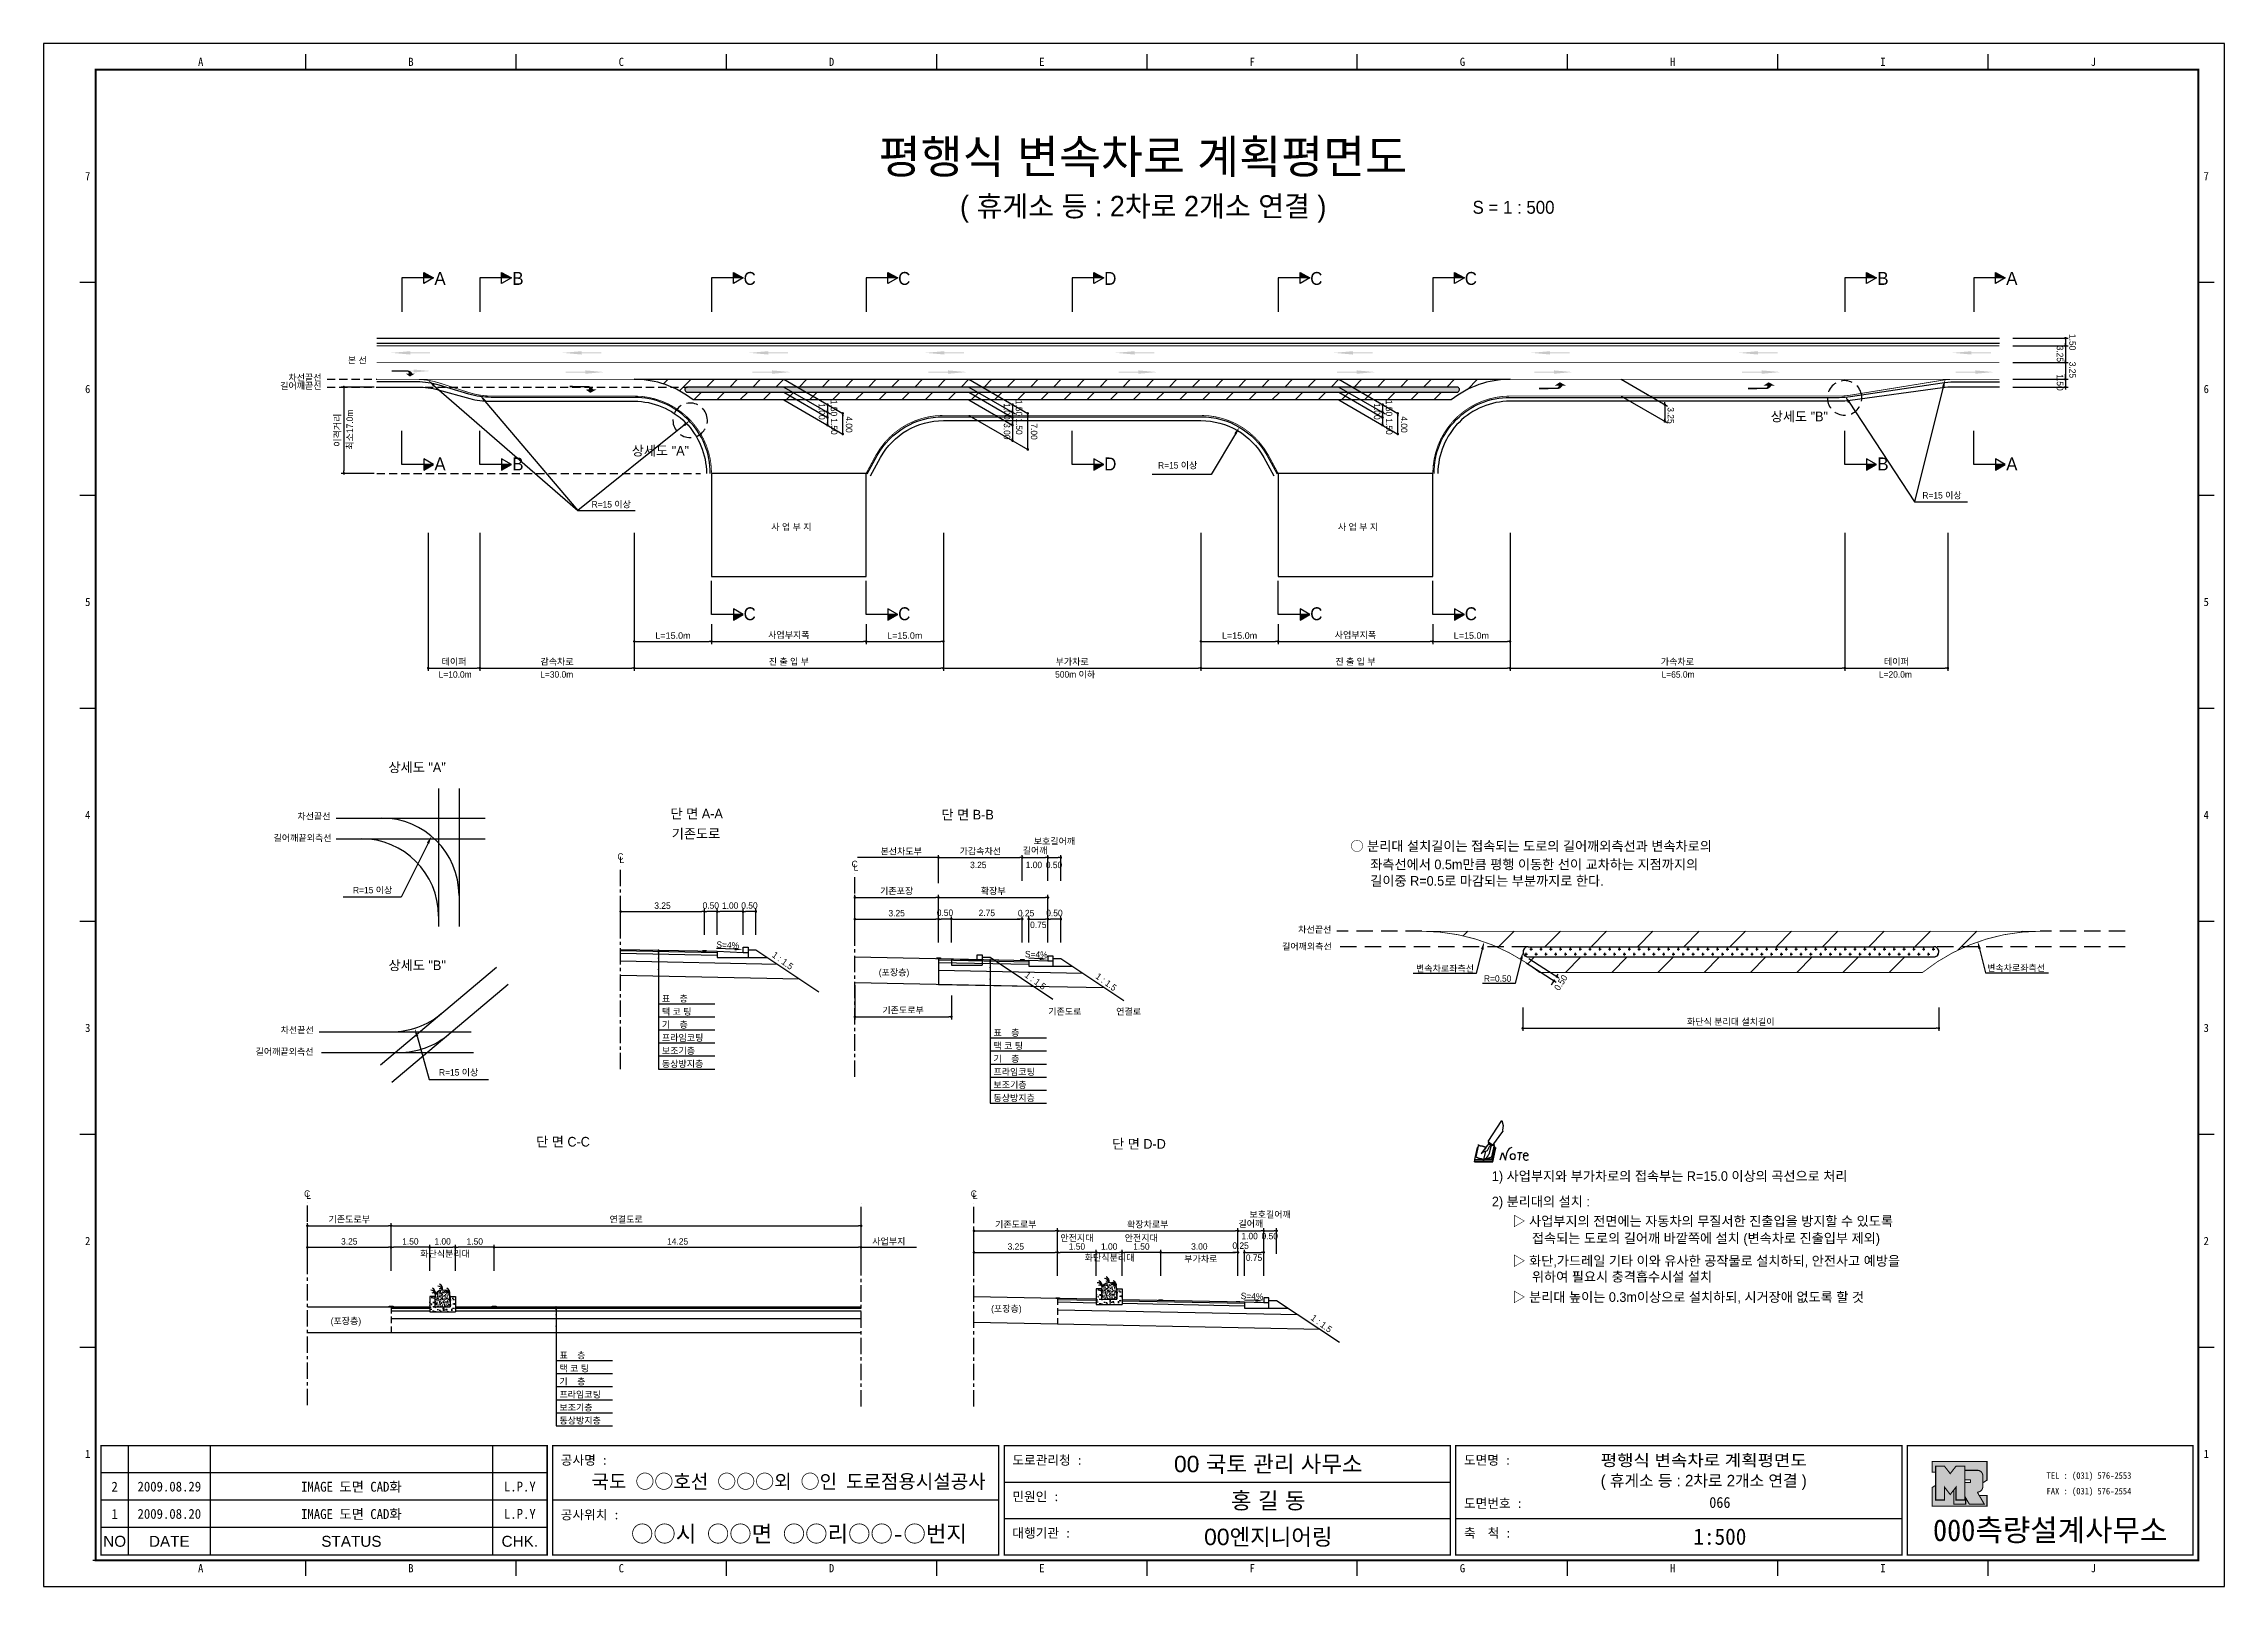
# Model space of a CAD drawing. Header units: millimetres. Extents: x 477 to 901, y -3 to 296.
import ezdxf
from ezdxf.enums import TextEntityAlignment as Align

# ---------------------------------------------------------------- set-up
doc = ezdxf.new("R2010")
doc.units = ezdxf.units.MM
doc.linetypes.add('CENTER', pattern=[50.8, 31.75, -6.35, 6.35, -6.35])
doc.linetypes.add('HIDDEN', pattern=[9.525, 6.35, -3.175])
for name, color, linetype in [('CC-GSTR-0004', 4, 'Continuous'), ('CM-LANE-0030', 30, 'Continuous'), ('CZ-DIMT-0002', 7, 'Continuous'), ('CZ-EXST-0002', 1, 'Continuous'), ('CZ-LIN1-0007', 7, 'Continuous'), ('CZ-LIN2-0003', 3, 'Continuous'), ('CZ-LINE-0001', 7, 'Continuous'), ('CZ-TEXT-BOX0', 7, 'Continuous'), ('TITLE', 7, 'Continuous')]:
    doc.layers.add(name, color=color, linetype=linetype)
doc.styles.add('견고딕', font='arial.ttf')
doc.styles.add('돋움', font='')
doc.styles.add('돋음체', font='')
doc.styles.get('돋움').set_extended_font_data('Dotum')
doc.styles.get('돋음체').set_extended_font_data('DotumChe')

msp = doc.modelspace()

# ---------------------------------------------------------------- texts
at = {"layer": 'CZ-DIMT-0002', "style": '돋움'}
for s, height, p in [('A', 2.5, (554.4, 250.4)), ('B', 2.5, (569.52, 250.4)), ('C', 2.5, (614.52, 250.4)), ('C', 2.5, (644.52, 250.4)), ('D', 2.5, (684.52, 250.4)), ('C', 2.5, (724.52, 250.4)), ('C', 2.5, (754.52, 250.4)), ('B', 2.5, (834.52, 250.4)), ('A', 2.5, (859.54, 250.4)), ('본 선', 1.25, (538.34, 234.51)), ('길어깨끝선', 1.25, (527.39, 229.56)), ('차선끝선', 1.25, (528.19, 231.15)), ('상세도 "B"', 1.875, (818.3, 223.61)), ('상세도 "A"', 1.875, (597.19, 216.97)), ('A', 2.5, (554.4, 214.4)), ('B', 2.5, (569.52, 214.4)), ('D', 2.5, (684.52, 214.4)), ('R=15 이상', 1.25, (697.61, 214.13)), ('B', 2.5, (834.52, 214.4)), ('A', 2.5, (859.54, 214.4)), ('R=15 이상', 1.25, (845.99, 208.31)), ('R=15 이상', 1.25, (587.64, 206.56)), ('사 업 부 지', 1.25, (622.61, 202.16)), ('사 업 부 지', 1.25, (732.61, 202.16)), ('C', 2.5, (614.52, 185.33)), ('C', 2.5, (644.52, 185.33)), ('C', 2.5, (724.52, 185.33)), ('C', 2.5, (754.52, 185.33)), ('L=10.0m', 1.25, (557.34, 173.55)), ('L=30.0m', 1.25, (577.06, 173.55)), ('500m 이하', 1.25, (677.7, 173.55)), ('L=65.0m', 1.25, (794.75, 173.55)), ('L=20.0m', 1.25, (836.94, 173.55)), ('차선끝선', 1.25, (529.94, 146.02)), ('길어깨끝외측선', 1.25, (527.71, 141.82)), ('C', 1.25, (589.43, 138.22)), ('L', 1.25, (589.69, 137.57)), ('C', 1.25, (634.89, 136.77)), ('L', 1.25, (635.15, 136.11)), ('R=15 이상', 1.25, (541.32, 131.7)), ('차선끝선', 1.25, (724.22, 124.06)), ('차선끝선', 1.25, (526.68, 104.54)), ('길어깨끝외측선', 1.25, (524.22, 100.36)), ('R=15 이상', 1.25, (558.02, 96.33)), ('C', 1.25, (528.61, 72.8)), ('L', 1.25, (528.88, 72.41)), ('C', 1.25, (658.02, 72.79)), ('L', 1.25, (658.28, 72.39))]:
    msp.add_text(s, height=height, dxfattribs=at).set_placement(p, align=Align.MIDDLE_CENTER)
for s, rotation, p in [('3.25', 270, (868.27, 237.35)), ('1.50', 270, (870.7, 239.63)), ('3.25', 270, (870.7, 234.24)), ('1.50', 270, (868.27, 231.8)), ('최소17.0m', 90, (537.49, 217.17))]:
    msp.add_text(s, height=1.25, rotation=rotation, dxfattribs=at).set_placement(p)
for s, p in [('○ 분리대 설치길이는 접속되는 도로의 길어깨외측선과 변속차로의', (731.14, 140.25)), ('좌측선에서 0.5m만큼 평행 이동한 선이 교차하는 지점까지의', (734.99, 136.69)), ('길이중 R=0.5로 마감되는 부분까지로 한다.', (734.99, 133.49)), ('1) 사업부지와 부가차로의 접속부는 R=15.0 이상의 곡선으로 처리', (758.6, 76.21)), ('2) 분리대의 설치 :', (758.6, 71.27)), ('▷ 사업부지의 전면에는 자동차의 무질서한 진출입을 방지할 수 있도록', (762.59, 67.47)), ('접속되는 도로의 길어깨 바깥쪽에 설치 (변속차로 진출입부 제외)', (766.37, 64.15)), ('▷ 화단,가드레일 기타 이와 유사한 공작물로 설치하되, 안전사고 예방을', (762.59, 59.75)), ('위하여 필요시 충격흡수시설 설치', (766.37, 56.68)), ('▷ 분리대 높이는 0.3m이상으로 설치하되, 시거장애 없도록 할 것', (762.59, 52.73))]:
    msp.add_text(s, height=1.875, dxfattribs=at).set_placement(p, align=Align.MIDDLE_LEFT)
for s, p in [('3.25', (657.31, 135.96)), ('1.00', (668.1, 135.96)), ('0.50', (672.01, 135.96)), ('길어깨외측선', (717.87, 120.15)), ('(포장층)', (639.58, 115.12)), ('변속차로좌측선', (743.87, 115.86)), ('R=0.50', (757.06, 113.91)), ('변속차로좌측선', (854.73, 115.96)), ('표    층', (597.47, 110.02)), ('기    층', (597.47, 104.96)), ('택 코 팅', (597.47, 107.49)), ('기존도로', (672.47, 107.52)), ('연결로', (685.66, 107.52)), ('프라임코팅', (597.47, 102.43)), ('표    층', (661.84, 103.4)), ('택 코 팅', (661.84, 100.87)), ('보조기층', (597.47, 99.9)), ('동상방지층', (597.47, 97.36)), ('기    층', (661.84, 98.34)), ('프라임코팅', (661.84, 95.81)), ('보조기층', (661.84, 93.28)), ('동상방지층', (661.84, 90.74)), ('사업부지', (638.31, 62.91)), ('안전지대', (674.82, 63.58)), ('안전지대', (687.32, 63.58)), ('1.00', (709.98, 63.94)), ('0.50', (713.89, 63.94)), ('화단식분리대', (550.55, 60.51)), ('화단식분리대', (679.55, 59.75)), ('부가차로', (698.88, 59.51)), ('(포장층)', (661.39, 49.85)), ('(포장층)', (533.17, 47.45)), ('표    층', (577.58, 40.8)), ('택 코 팅', (577.58, 38.26)), ('프라임코팅', (577.58, 33.2)), ('기    층', (577.58, 35.73)), ('보조기층', (577.58, 30.67)), ('동상방지층', (577.58, 28.14))]:
    msp.add_text(s, height=1.25, dxfattribs=at).set_placement(p)
for s, rotation, p in [('S=4%', 357.7094, (610.26, 121.04)), ('1 : 1.5', 323.8881, (620.93, 118.01)), ('S=4%', 357.7094, (670.16, 119.21)), ('1 : 1.5', 323.8881, (669.98, 114.12)), ('1 : 1.5', 323.8881, (683.73, 113.87)), ('S=4%', 357.7094, (712.04, 52.88)), ('1 : 1.5', 323.8881, (725.53, 47.59))]:
    msp.add_text(s, height=1.25, rotation=rotation, dxfattribs=at).set_placement(p, align=Align.MIDDLE_CENTER)
at = {"layer": 'CZ-DIMT-0002', "char_height": 1.25, "attachment_point": 5, "style": '돋움'}
for s, insert, rotation in [('1.00', (628.54, 224.58), 270), ('1.50', (630.87, 225.25), 270), ('1.00', (664.47, 224.58), 270), ('1.50', (666.79, 225.25), 270), ('1.00', (736.31, 224.58), 270), ('1.50', (738.63, 225.25), 270), ('3.25', (793.32, 223.81), 270), ('1.50', (630.91, 221.67), 270), ('4.00', (633.8, 222.05), 270), ('3.00', (664.47, 220.73), 270), ('1.50', (666.83, 221.67), 270), ('7.00', (669.72, 220.68), 270), ('1.50', (738.67, 221.67), 270), ('4.00', (741.56, 222.05), 270), ('\\A1;0.50', (771.99, 113.74), 57.1401)]:
    msp.add_mtext(s, dxfattribs=dict(at, insert=insert, rotation=rotation))
at = {"layer": 'CZ-DIMT-0002', "insert": (643.93, 139.15), "char_height": 1.25, "attachment_point": 5, "style": '돋움'}
msp.add_mtext('본선차도부', dxfattribs=at)
at = {"layer": 'CZ-LINE-0001', "insert": (534.54, 220.94), "char_height": 1.25, "attachment_point": 5, "rotation": 90, "style": '돋움'}
msp.add_mtext('\\A1;이격거리', dxfattribs=at)
at = {"layer": 'CZ-LINE-0001', "char_height": 1.25, "attachment_point": 5, "style": '돋움'}
for s, insert in [('\\A1;{\\fArial|b0|i0|c0|p32;L=15.0m}', (599.62, 181.08)), ('\\A1;사업부지폭', (622.12, 181.14)), ('\\A1;{\\fArial|b0|i0|c0|p32;L=15.0m}', (644.62, 181.08)), ('\\A1;{\\fArial|b0|i0|c0|p32;L=15.0m}', (709.62, 181.08)), ('\\A1;사업부지폭', (732.12, 181.14)), ('\\A1;{\\fArial|b0|i0|c0|p32;L=15.0m}', (754.62, 181.08)), ('\\A1;테이퍼', (557.12, 175.97)), ('\\A1;감속차로', (577.12, 175.97)), ('\\A1;진 출 입 부', (622.12, 175.97)), ('\\A1;부가차로', (677.12, 175.97)), ('\\A1;진 출 입 부', (732.12, 175.97)), ('\\A1;가속차로', (794.62, 175.97)), ('\\A1;테이퍼', (837.12, 175.97)), ('\\A1;가감속차선', (659.3, 139.2)), ('\\A1;길어깨', (669.93, 139.33)), ('\\A1;보호길어깨', (673.68, 141.12)), ('\\A1;기존포장', (643.05, 131.46)), ('\\A1;확장부', (661.8, 131.46)), ('\\A1;3.25', (597.59, 128.68)), ('\\A1;0.50', (606.97, 128.71)), ('\\A1;1.00', (610.72, 128.68)), ('\\A1;0.50', (614.47, 128.71)), ('\\A1;3.25', (643.05, 127.22)), ('\\A1;0.50', (652.43, 127.3)), ('\\A1;2.75', (660.55, 127.26)), ('\\A1;0.25', (668.18, 127.23)), ('\\A1;0.50', (673.68, 127.25)), ('\\A1;0.75', (670.55, 124.95)), ('\\A1;기존도로부', (644.3, 108.32)), ('\\A1;화단식 분리대 설치길이', (804.98, 106.09)), ('\\A1;기존도로부', (536.78, 67.75)), ('\\A1;연결도로', (590.53, 67.74)), ('\\A1;길어깨', (711.81, 66.89)), ('\\A1;보호길어깨', (715.56, 68.68)), ('\\A1;3.25', (536.78, 63.52)), ('\\A1;1.50', (548.65, 63.52)), ('\\A1;1.00', (554.9, 63.52)), ('\\A1;1.50', (561.15, 63.52)), ('\\A1;14.25', (600.53, 63.52)), ('\\A1;기존도로부', (666.18, 66.76)), ('\\A1;확장차로{\\fGulimChe|b0|i0|c129|p32;부}', (691.8, 66.76)), ('\\A1;3.25', (666.18, 62.53)), ('\\A1;1.50', (678.05, 62.53)), ('\\A1;1.00', (684.31, 62.53)), ('\\A1;1.50', (690.56, 62.53)), ('\\A1;3.00', (701.81, 62.53)), ('\\A1;0.25', (709.82, 62.7)), ('\\A1;0.75', (712.43, 60.36))]:
    msp.add_mtext(s, dxfattribs=dict(at, insert=insert))
at = {"layer": 'CZ-TEXT-BOX0', "style": '돋움'}
for s, p in [('상세도 "A"', (549.96, 155.53)), ('단 면 A-A', (604.23, 146.55)), ('단 면 B-B', (656.83, 146.34)), ('기존도로', (604.09, 142.65)), ('상세도 "B"', (549.97, 117.11)), ('단 면 C-C', (578.28, 82.87)), ('단 면 D-D', (690.09, 82.45))]:
    msp.add_text(s, height=1.875, dxfattribs=at).set_placement(p, align=Align.MIDDLE_CENTER)
at = {"layer": 'TITLE', "color": 3, "linetype": 'Continuous', "style": '돋음체'}
for s, p in [('A', (507.94, 292.43)), ('B', (548.76, 292.43)), ('C', (589.59, 292.43)), ('D', (630.41, 292.43)), ('E', (671.24, 292.43)), ('F', (712.06, 292.43)), ('G', (752.89, 292.43)), ('H', (793.71, 292.43)), ('I', (834.53, 292.43)), ('J', (875.36, 292.43)), ('7', (486.01, 270.26)), ('7', (897.28, 270.26)), ('6', (486.01, 228.93)), ('6', (897.28, 228.93)), ('5', (486.01, 187.61)), ('5', (897.28, 187.61)), ('4', (486.01, 146.28)), ('4', (897.28, 146.28)), ('3', (486.01, 104.95)), ('3', (897.28, 104.95)), ('2', (486.01, 63.62)), ('2', (897.28, 63.62)), ('1', (486.01, 22.29)), ('1', (897.28, 22.29)), ('A', (507.94, 0.11)), ('B', (548.76, 0.11)), ('C', (589.59, 0.11)), ('D', (630.41, 0.11)), ('E', (671.24, 0.11)), ('F', (712.06, 0.11)), ('G', (752.89, 0.11)), ('H', (793.71, 0.11)), ('I', (834.53, 0.11)), ('J', (875.36, 0.11))]:
    msp.add_text(s, height=1.59, dxfattribs=at).set_placement(p, align=Align.MIDDLE)
at = {"layer": 'TITLE', "style": '돋움'}
for s, height, p in [('평행식 변속차로 계획평면도', 6.5, (690.86, 274.05)), ('( 휴게소 등 : 2차로 2개소 연결 )', 4, (690.91, 264.42))]:
    msp.add_text(s, height=height, dxfattribs=at).set_placement(p, align=Align.MIDDLE_CENTER)
msp.add_text('S = 1 : 500', height=2.5, dxfattribs=at).set_placement((754.85, 264.2), align=Align.MIDDLE_LEFT)
at = {"layer": 'TITLE', "style": '돋음체'}
for s, p in [('공사명 : ', (577.85, 20.19)), ('도로관리청 :', (665.52, 20.19)), ('도면명 :', (753.19, 20.19)), ('민원인 :', (665.52, 13.12)), ('도면번호 :', (753.19, 11.8)), ('공사위치 :', (577.85, 9.58)), ('대행기관 :', (665.52, 6.04)), ('축  척 :', (753.19, 6.04))]:
    msp.add_text(s, height=1.804, dxfattribs=at).set_placement(p)
at = {"layer": 'TITLE', "color": 7, "linetype": 'Continuous'}
for s, height, style, p in [('00 국토 관리 사무소', 3.1832, '견고딕', (715.19, 20.37)), ('국도 ○○호선 ○○○외 ○인 도로점용시설공사', 2.7, '돋음체', (622.07, 16.98)), ('홍 길 동', 3.183, '견고딕', (715.19, 13.29)), ('○○시 ○○면 ○○리○○-○번지', 3.1832, '돋음체', (624.09, 6.82)), ('00엔지니어링', 3.183, '견고딕', (715.19, 6.22))]:
    msp.add_text(s, height=height, dxfattribs=dict(at, style=style)).set_placement(p, align=Align.MIDDLE)
at = {"layer": 'TITLE', "style": '돋움'}
for s, width, p, p2 in [('평행식 변속차로 계획평면도', 1.010039, (779.73, 19.94), (819.73, 19.94)), ('( 휴게소 등 : 2차로 2개소 연결 )', 0.876755, (779.73, 15.98), (819.73, 15.98))]:
    msp.add_text(s, height=2.25, dxfattribs=dict(at, width=width)).set_placement(p, p2, align=Align.FIT)
at = {"layer": 'TITLE', "style": '돋음체'}
for p in [(537.2, 15.94), (537.2, 10.64)]:
    msp.add_text('IMAGE 도면 CAD화', height=1.9099, dxfattribs=at).set_placement(p, align=Align.MIDDLE)
at = {"layer": 'TITLE', "color": 180, "style": '돋음체'}
for s, p in [('TEL : (031) 576-2553', (866.29, 17.46)), ('FAX : (031) 576-2554', (866.29, 14.43))]:
    msp.add_text(s, height=1.2733, dxfattribs=at).set_placement(p)
at = {"layer": 'TITLE', "color": 1, "linetype": 'Continuous', "style": '돋음체'}
msp.add_text('2', height=1.91, dxfattribs=at).set_placement((491.24, 15.94), align=Align.MIDDLE)
at = {"layer": 'TITLE', "linetype": 'Continuous'}
for s, height, style, p in [('2009.08.29', 1.91, '돋음체', (501.85, 15.94)), ('L.P.Y', 1.91, '돋음체', (569.89, 15.94)), ('066', 2.122, '돋음체', (802.86, 12.86)), ('1', 1.91, '돋음체', (491.24, 10.64)), ('2009.08.20', 1.91, '돋음체', (501.85, 10.64)), ('L.P.Y', 1.91, '돋음체', (569.89, 10.64)), ('NO', 2.122, '견고딕', (491.24, 5.33)), ('DATE', 2.122, '견고딕', (501.85, 5.33)), ('STATUS', 2.122, '견고딕', (537.2, 5.33)), ('CHK.', 2.122, '견고딕', (569.89, 5.33)), ('1:500', 3.183, '돋음체', (802.86, 6.22))]:
    msp.add_text(s, height=height, dxfattribs=dict(at, style=style)).set_placement(p, align=Align.MIDDLE)
at = {"layer": 'TITLE', "color": 180, "style": '돋음체'}
msp.add_text('000측량설계사무소', height=4.244, dxfattribs=at).set_placement((866.99, 5.37), align=Align.CENTER)

# ---------------------------------------------------------------- blocks, each defined once
blk = doc.blocks.new('note')
for p, q in [((0.85, 3.5), (3.53, 7.57)), ((1.8, 2.79), (3.74, 5.46)), ((3.53, 7.57), (3.8, 6.64)), ((3.8, 6.64), (3.69, 5.72)), ((3.69, 5.72), (3.74, 5.46)), ((-1.24, 2.36), (-1.77, 0)), ((-1.77, 0), (1.77, 0)), ((-1.77, 0), (-1.77, -0.3)), ((-1.53, 0.52), (-1.55, 0.54)), ((-1.01, 2.9), (-1.53, 0.52)), ((-1.48, 0.48), (-1.53, 0.52)), ((-1.43, 0.44), (-1.48, 0.48)), ((-1.38, 0.41), (-1.43, 0.44)), ((-1.33, 0.4), (-1.38, 0.41)), ((-1.27, 0.37), (-1.33, 0.4)), ((-1.22, 0.35), (-1.27, 0.37)), ((-1.13, 2.36), (-1.24, 2.36)), ((-1.17, 0.33), (-1.22, 0.35)), ((-1.12, 0.32), (-1.17, 0.33)), ((-1.02, 0.25), (-1.12, 0.32)), ((-0.97, 0.22), (-1.02, 0.25)), ((-1, 2.9), (-1.01, 2.9)), ((-0.98, 2.85), (-1, 2.9)), ((-0.95, 2.8), (-0.98, 2.85)), ((-0.93, 0.21), (-0.97, 0.22)), ((-0.9, 2.75), (-0.95, 2.8)), ((-0.88, 0.19), (-0.93, 0.21)), ((-0.85, 2.72), (-0.9, 2.75)), ((-0.8, 0.18), (-0.88, 0.19)), ((-0.79, 2.69), (-0.85, 2.72)), ((-0.75, 0.17), (-0.8, 0.18)), ((-0.74, 2.68), (-0.79, 2.69)), ((-0.7, 0.16), (-0.75, 0.17)), ((-0.69, 2.65), (-0.74, 2.68)), ((-0.64, 0.15), (-0.7, 0.16)), ((-0.64, 2.65), (-0.69, 2.65)), ((-0.59, 2.63), (-0.64, 2.65)), ((-0.58, 0.14), (-0.64, 0.15)), ((-0.54, 2.62), (-0.59, 2.63)), ((-0.53, 0.13), (-0.58, 0.14)), ((-0.48, 2.61), (-0.54, 2.62)), ((-0.48, 0.12), (-0.53, 0.13)), ((-0.43, 2.61), (-0.48, 2.61)), ((-0.43, 0.11), (-0.48, 0.12)), ((0.75, 2.77), (-0.46, 1.16)), ((0.37, 2.24), (-0.46, 1.16)), ((-0.46, 1.16), (-0.08, 1.47)), ((-0.38, 2.59), (-0.43, 2.61)), ((-0.38, 0.08), (-0.43, 0.11)), ((-0.33, 2.59), (-0.38, 2.59)), ((-0.29, 0.06), (-0.38, 0.08)), ((-0.27, 2.58), (-0.33, 2.59)), ((-0.23, 0.05), (-0.29, 0.06)), ((-0.22, 2.57), (-0.27, 2.58)), ((-0.16, 0.04), (-0.23, 0.05)), ((-0.17, 2.56), (-0.22, 2.57)), ((-0.12, 2.55), (-0.17, 2.56)), ((-0.11, 0.03), (-0.16, 0.04)), ((-0.07, 2.53), (-0.12, 2.55)), ((-0.04, 0.02), (-0.11, 0.03)), ((-0.08, 1.47), (0.72, 1.75)), ((-0.01, 2.51), (-0.07, 2.53)), ((-0.05, -0.3), (-0.05, 0)), ((0, 0), (-0.04, 0.02)), ((0.04, 2.5), (-0.01, 2.51)), ((0.37, 1.63), (0, 0)), ((0, 0), (1.6, 0.53)), ((0, 0), (1.65, 0.18)), ((0, 0.01), (0.06, 0.04)), ((0, -0.3), (0, 0)), ((0.09, 2.48), (0.04, 2.5)), ((0.05, -0.3), (0.05, 0)), ((0.06, 0.04), (0.11, 0.07)), ((0.14, 2.48), (0.09, 2.48)), ((0.11, 0.07), (0.16, 0.09)), ((0.2, 2.47), (0.14, 2.48)), ((0.16, 0.09), (0.21, 0.12)), ((0.26, 2.43), (0.18, 2.46)), ((0.21, 0.12), (0.27, 0.14)), ((0.34, 2.4), (0.26, 2.43)), ((0.27, 0.14), (0.36, 0.19)), ((0.45, 2.37), (0.34, 2.4)), ((0.36, 0.19), (0.41, 0.22)), ((0.41, 0.22), (0.46, 0.27)), ((0.46, 0.27), (0.51, 0.3)), ((0.51, 0.3), (0.56, 0.34)), ((0.56, 0.34), (0.6, 0.4)), ((0.6, 0.4), (0.64, 0.45)), ((0.64, 0.45), (0.67, 0.51)), ((0.67, 0.51), (0.74, 0.58)), ((0.72, 1.75), (1.16, 2.53)), ((0.74, 0.58), (0.79, 0.63)), ((1, 3.1), (0.75, 2.77)), ((0.79, 0.63), (0.83, 0.68)), ((0.83, 0.68), (0.86, 0.73)), ((0.85, 3.5), (1.8, 2.79)), ((1, 3.4), (0.85, 3.21)), ((0.85, 3.21), (1.52, 2.71)), ((0.86, 0.73), (0.89, 0.79)), ((0.89, 0.84), (0.92, 0.89)), ((0.89, 0.79), (0.89, 0.84)), ((0.92, 0.89), (0.96, 0.95)), ((0.96, 0.95), (1.01, 0.97)), ((1.47, 2.74), (1.01, 0.97)), ((1.16, 2.53), (1.37, 2.82)), ((2.13, 2.84), (1.44, 2.63)), ((1.52, 2.71), (1.66, 2.9)), ((1.6, 0.53), (2.13, 2.84)), ((1.65, 0.18), (2.19, 2.48)), ((1.77, 0), (2.3, 2.36)), ((1.77, -0.3), (2.3, 2.07)), ((1.77, -0.38), (2.3, 1.99)), ((1.77, -0.44), (2.3, 1.93)), ((1.77, 0), (1.77, -0.3)), ((2.19, 2.48), (2.04, 2.47)), ((2.3, 2.36), (2.16, 2.36)), ((2.3, 2.36), (2.3, 2.07)), ((3.21, -0.08), (3.68, 1.4)), ((3.68, 1.4), (4.26, -0.14)), ((4.26, -0.14), (4.56, 1.44)), ((6.55, 1.34), (7.46, 1.34)), ((7.01, 1.34), (6.87, -0.11)), ((7.71, 0.77), (7.71, 0.55)), ((7.71, 0.77), (8.67, 0.77)), ((-1.77, -0.3), (1.77, -0.3)), ((-1.77, -0.43), (-1.77, -0.3)), ((-1.77, -0.37), (1.77, -0.37)), ((-1.77, -0.43), (1.77, -0.43))]:
    blk.add_line(p, q)
for centre, major_axis, start_param, end_param in [((0.4, 2.31), (0.0702, 0.0702), 3.283946, 6.425539), ((5.68, 1.23), (-0.806, 0.806), -0.591174, 0.597824), ((5.66, 0.58), (-0.378, 0.378), 3.926991, 10.210176), ((8.3, 0.49), (0.422, 0.422), 2.265602, 4.634911), ((8.19, 0.77), (-0.342, 0.342), 3.926991, 7.068583)]:
    blk.add_ellipse(centre, major_axis=major_axis, ratio=1, start_param=start_param, end_param=end_param)
blk = doc.blocks.new('_Dot')
at = {"color": 0, "linetype": 'ByBlock', "lineweight": -2}
blk.add_line((-0.5, 0), (-1, 0), dxfattribs=at)
at = {"color": 0, "linetype": 'ByBlock', "const_width": 0.5}
blk.add_lwpolyline([(-0.25, 0, 1), (0.25, 0, 1)], format="xyb", close=True, dxfattribs=at)

# ---------------------------------------------------------------- hatches: boundary and pattern name
at = {"layer": 'CM-LANE-0030'}
h = msp.add_hatch(dxfattribs=at)
h.set_pattern_fill('ANSI31', color=256, style=0)
h.set_pattern_definition([(45, (-1971.508, -0.006), (-2.245064, 2.245064), [])])
h.paths.add_polyline_path([(592.12, 230.82, -0.170323), (603.52, 226.82), (750.72, 226.82, -0.170323), (762.12, 230.82)])
h.paths.add_polyline_path([(751.8, 229.32, -0.750696), (752.07, 228.39, 0.001926), (751.95, 228.32), (602.29, 228.32, 0.001926), (602.17, 228.39, -0.750696), (602.44, 229.32)], flags=16)
h = msp.add_hatch(dxfattribs=at)
h.set_pattern_fill('ANSI31', color=256, scale=2, style=0)
h.set_pattern_definition([(45, (-560.8324, -337.924), (-4.490128, 4.490128), [])])
h.paths.add_polyline_path([(745.02, 123.72, -0.170323), (767.82, 115.72), (842.21, 115.72, -0.170323), (865.02, 123.72)])
h.paths.add_polyline_path([(844.38, 120.72, -0.750696), (844.91, 118.88, 0.001926), (844.67, 118.72), (765.37, 118.72, 0.001926), (765.12, 118.88, -0.750696), (765.66, 120.72)], flags=16)
at = {"layer": 'CZ-EXST-0002'}
h = msp.add_hatch(dxfattribs=at)
h.set_pattern_fill('AR-SAND', color=256, scale=0.01, style=0)
h.set_pattern_definition([(37.5, (-426.31313, 3535.14108), (-0.016000313, 0.489413237), [0, -0.38608, 0, -0.4318, 0, -0.41275]), (7.5, (-426.3131, 3535.1411), (0.44952328, 0.7168251), [0, -0.20828, 0, -0.34798, 0, -0.13335]), (327.5, (-426.62555, 3535.1411), (0.79099237, 0.001437185), [0, -0.127, 0, -0.4572, 0, -0.5969]), (317.5, (-426.62555, 3535.1411), (0.76355645, 0.22292932), [0, -0.0635, 0, -0.29972, 0, -0.3429])])
edge = h.paths.add_edge_path()
edge.add_ellipse((684.31, 54.3), major_axis=(-1.5, 0), ratio=0.829212, start_angle=180, end_angle=360)
edge.add_line((682.81, 54.3), (682.81, 52.3))
edge.add_line((682.81, 52.3), (685.81, 52.3))
edge.add_line((685.81, 52.3), (685.81, 54.3))
h = msp.add_hatch(dxfattribs=at)
h.set_pattern_fill('AR-CONC', color=256, scale=0.01, style=0)
h.set_pattern_definition([(50, (-555.716, 3533.6779), (1.8218467, -0.15939086), [0.1905, -2.0955]), (355, (-555.716, 3533.6779), (-0.3524283, 1.9105664), [0.1524, -1.6764]), (100.451, (-555.5642, 3533.6646), (1.469425, 1.7511669), [0.1619, -1.7809]), (46.1842, (-555.716, 3534.186), (2.7107904, -0.4204233), [0.28575, -3.14325]), (96.6356, (-555.49, 3534.151), (2.3740423, 2.4742556), [0.24285, -2.67135]), (351.184, (-555.716, 3534.186), (2.374046, 2.4742512), [0.2286, -2.5146]), (21, (-555.462, 3534.0589), (1.5161488, -1.0226552), [0.1905, -2.0955]), (326, (-555.462, 3534.0589), (0.6180203, 1.8418797), [0.1524, -1.6764]), (71.4514, (-555.3357, 3533.9737), (2.1341649, 0.8192286), [0.1619, -1.7809]), (37.5, (-555.716, 3533.6779), (0.03088603, 0.84555039), [0, -1.65608, 0, -1.7018, 0, -1.68275]), (7.5, (-555.716, 3533.6779), (0.66819663, 1.00180575), [0, -0.97028, 0, -1.61798, 0, -0.64135]), (327.5, (-556.2824, 3533.6779), (1.35590595, -0.05728744), [0, -0.635, 0, -1.9812, 0, -2.6289]), (317.5, (-556.5364, 3533.6779), (1.4812918, 0.2542649), [0, -0.8255, 0, -1.31572, 0, -1.8669])])
h.paths.add_polyline_path([(557.4, 49.83), (557.4, 52.83), (556.4, 52.83), (556.4, 50.83), (553.4, 50.83), (553.4, 52.83), (552.4, 52.83), (552.4, 49.83)])
h = msp.add_hatch(dxfattribs=at)
h.set_pattern_fill('AR-SAND', color=256, scale=0.01, style=0)
h.set_pattern_definition([(37.5, (-555.716, 3533.6779), (-0.016000313, 0.489413237), [0, -0.38608, 0, -0.4318, 0, -0.41275]), (7.5, (-555.716, 3533.6779), (0.44952328, 0.7168251), [0, -0.20828, 0, -0.34798, 0, -0.13335]), (327.5, (-556.0284, 3533.6779), (0.79099237, 0.001437185), [0, -0.127, 0, -0.4572, 0, -0.5969]), (317.5, (-556.0284, 3533.6779), (0.76355645, 0.22292932), [0, -0.0635, 0, -0.29972, 0, -0.3429])])
edge = h.paths.add_edge_path()
edge.add_ellipse((554.9, 52.83), major_axis=(-1.5, 0), ratio=0.829212, start_angle=180, end_angle=360)
edge.add_line((553.4, 52.83), (553.4, 50.83))
edge.add_line((553.4, 50.83), (556.4, 50.83))
edge.add_line((556.4, 50.83), (556.4, 52.83))
h = msp.add_hatch(dxfattribs=at)
h.set_pattern_fill('AR-CONC', color=256, scale=0.01, style=0)
h.set_pattern_definition([(50, (-426.3131, 3535.1411), (1.8218467, -0.15939086), [0.1905, -2.0955]), (355, (-426.3131, 3535.141), (-0.3524283, 1.9105664), [0.1524, -1.6764]), (100.451, (-426.1613, 3535.1278), (1.469425, 1.7511669), [0.1619, -1.7809]), (46.1842, (-426.3131, 3535.649), (2.7107904, -0.4204233), [0.28575, -3.14325]), (96.6356, (-426.0872, 3535.614), (2.3740423, 2.4742556), [0.24285, -2.67135]), (351.184, (-426.313, 3535.649), (2.374046, 2.4742512), [0.2286, -2.5146]), (21, (-426.0591, 3535.5221), (1.5161488, -1.0226552), [0.1905, -2.0955]), (326, (-426.0591, 3535.522), (0.6180203, 1.8418797), [0.1524, -1.6764]), (71.4514, (-425.9328, 3535.4369), (2.1341649, 0.8192286), [0.1619, -1.7809]), (37.5, (-426.3131, 3535.1411), (0.03088603, 0.84555039), [0, -1.65608, 0, -1.7018, 0, -1.68275]), (7.5, (-426.3131, 3535.1411), (0.66819663, 1.00180575), [0, -0.97028, 0, -1.61798, 0, -0.64135]), (327.5, (-426.87955, 3535.1411), (1.35590595, -0.05728744), [0, -0.635, 0, -1.9812, 0, -2.6289]), (317.5, (-427.1335, 3535.1411), (1.4812918, 0.2542649), [0, -0.8255, 0, -1.31572, 0, -1.8669])])
h.paths.add_polyline_path([(686.81, 51.3), (686.81, 54.3), (685.81, 54.3), (685.81, 52.3), (682.81, 52.3), (682.81, 54.3), (681.81, 54.3), (681.81, 51.3)])
at = {"layer": 'CZ-LIN1-0007'}
for points in [[(548.62, 236.28), (548.62, 236.06), (552.44, 236.06), (552.44, 235.85), (548.62, 235.85), (548.62, 235.63), (544.97, 235.96)], [(581.87, 236.28), (581.87, 236.06), (585.7, 236.06), (585.7, 235.85), (581.87, 235.85), (581.87, 235.63), (578.22, 235.96)], [(618.11, 236.28), (618.11, 236.06), (621.94, 236.06), (621.94, 235.85), (618.11, 235.85), (618.11, 235.63), (614.46, 235.96)], [(652.3, 236.28), (652.3, 236.06), (656.13, 236.06), (656.13, 235.85), (652.3, 235.85), (652.3, 235.63), (648.65, 235.96)], [(689.23, 236.28), (689.23, 236.06), (693.05, 236.06), (693.05, 235.85), (689.23, 235.85), (689.23, 235.63), (685.58, 235.96)], [(731.62, 236.28), (731.62, 236.06), (735.44, 236.06), (735.44, 235.85), (731.62, 235.85), (731.62, 235.63), (727.97, 235.96)], [(769.91, 236.28), (769.91, 236.06), (773.73, 236.06), (773.73, 235.85), (769.91, 235.85), (769.91, 235.63), (766.26, 235.96)], [(810.25, 236.28), (810.25, 236.06), (814.08, 236.06), (814.08, 235.85), (810.25, 235.85), (810.25, 235.63), (806.6, 235.96)], [(851.7, 236.28), (851.7, 236.06), (855.52, 236.06), (855.52, 235.85), (851.7, 235.85), (851.7, 235.63), (848.05, 235.96)], [(548.13, 232.55, -0.267976), (549.03, 231.95), (549.59, 231.95), (548.56, 231.37), (547.73, 231.94), (548.34, 231.94, 0.504994), (548.06, 232.31), (545.01, 232.33), (545.01, 232.57)], [(549.26, 232.72), (549.26, 232.53), (545.83, 232.53), (545.83, 232.34), (549.26, 232.34), (549.26, 232.15), (552.53, 232.44)], [(582.61, 232.55), (582.61, 232.33), (578.78, 232.33), (578.78, 232.12), (582.61, 232.12), (582.61, 231.9), (586.26, 232.23)], [(583.1, 229.54, -0.267976), (584.13, 228.85), (584.76, 228.85), (583.59, 228.19), (582.65, 228.84), (583.34, 228.85, 0.504994), (583.03, 229.26), (579.57, 229.28), (579.57, 229.56)], [(618.85, 232.55), (618.85, 232.33), (615.02, 232.33), (615.02, 232.12), (618.85, 232.12), (618.85, 231.9), (622.5, 232.23)], [(653.04, 232.55), (653.04, 232.33), (649.21, 232.33), (649.21, 232.12), (653.04, 232.12), (653.04, 231.9), (656.69, 232.23)], [(689.96, 232.55), (689.96, 232.33), (686.13, 232.33), (686.13, 232.12), (689.96, 232.12), (689.96, 231.9), (693.61, 232.23)], [(732.35, 232.55), (732.35, 232.33), (728.53, 232.33), (728.53, 232.12), (732.35, 232.12), (732.35, 231.9), (736, 232.23)], [(770.64, 232.55), (770.64, 232.33), (766.82, 232.33), (766.82, 232.12), (770.64, 232.12), (770.64, 231.9), (774.29, 232.23)], [(771.31, 228.92, 0.267976), (772.34, 229.61), (772.97, 229.61), (771.79, 230.26), (770.85, 229.62), (771.54, 229.61, -0.504994), (771.23, 229.19), (767.77, 229.17), (767.77, 228.9)], [(810.99, 232.55), (810.99, 232.33), (807.16, 232.33), (807.16, 232.12), (810.99, 232.12), (810.99, 231.9), (814.64, 232.23)], [(811.84, 228.92, 0.267976), (812.87, 229.61), (813.5, 229.61), (812.33, 230.26), (811.39, 229.62), (812.08, 229.61, -0.504994), (811.77, 229.19), (808.31, 229.17), (808.31, 228.9)], [(852.43, 232.55), (852.43, 232.33), (848.61, 232.33), (848.61, 232.12), (852.43, 232.12), (852.43, 231.9), (856.08, 232.23)], [(606.09, 119.86), (606.09, 119.99), (605.34, 120), (605.34, 119.88)], [(651.55, 118.41), (651.55, 118.53), (650.8, 118.55), (650.8, 118.42)], [(667.8, 118.08), (667.8, 118.21), (667.05, 118.22), (667.05, 118.1)], [(545.28, 50.83), (545.28, 50.96), (544.53, 50.96), (544.53, 50.83)], [(565.28, 50.83), (565.28, 50.96), (564.53, 50.96), (564.53, 50.83)], [(674.68, 52.45), (674.68, 52.58), (673.93, 52.59), (673.93, 52.47)], [(694.68, 52.05), (694.68, 52.18), (693.93, 52.19), (693.93, 52.07)], [(709.68, 51.75), (709.68, 51.88), (708.93, 51.89), (708.93, 51.77)]]:
    msp.add_hatch(color=256, dxfattribs=at).paths.add_polyline_path(points)
at = {"layer": 'CZ-LIN2-0003'}
h = msp.add_hatch(dxfattribs=at)
h.set_pattern_fill('CROSS', color=256, scale=0.075, style=0)
h.set_pattern_definition([(0, (-1971.5079, -0.0059), (0.47625, 0.47625), [0.238125, -0.714375]), (90, (-1971.3888, -0.125), (-0.47625, 0.47625), [0.238125, -0.714375])])
h.paths.add_polyline_path([(751.95, 228.32, -0.001926), (752.07, 228.39, 0.750696), (751.8, 229.32), (602.44, 229.32, 0.750696), (602.17, 228.39, -0.001926), (602.29, 228.32)])
h = msp.add_hatch(dxfattribs=at)
h.set_pattern_fill('CROSS', color=256, scale=0.15, style=0)
h.set_pattern_definition([(0, (-560.8324, -337.9238), (0.9525, 0.9525), [0.47625, -1.42875]), (90, (-560.5943, -338.162), (-0.9525, 0.9525), [0.47625, -1.42875])])
h.paths.add_polyline_path([(765.66, 120.72, 0.750696), (765.12, 118.88, -0.001926), (765.37, 118.72), (844.67, 118.72, -0.001926), (844.91, 118.88, 0.750696), (844.38, 120.72)])
at = {"layer": 'CZ-LINE-0001'}
for points in [[(551.24, 251.58), (551.24, 250.49), (553.14, 250.49)], [(566.36, 251.58), (566.36, 250.49), (568.26, 250.49)], [(611.36, 251.58), (611.36, 250.49), (613.26, 250.49)], [(641.36, 251.58), (641.36, 250.49), (643.26, 250.49)], [(681.36, 251.58), (681.36, 250.49), (683.26, 250.49)], [(721.36, 251.58), (721.36, 250.49), (723.26, 250.49)], [(751.36, 251.58), (751.36, 250.49), (753.26, 250.49)], [(831.36, 251.58), (831.36, 250.49), (833.26, 250.49)], [(856.38, 251.58), (856.38, 250.49), (858.28, 250.49)], [(553.14, 214.27), (551.24, 214.27), (551.24, 213.17)], [(568.26, 214.27), (566.36, 214.27), (566.36, 213.17)], [(683.26, 214.27), (681.36, 214.27), (681.36, 213.17)], [(833.26, 214.27), (831.36, 214.27), (831.36, 213.17)], [(858.28, 214.27), (856.38, 214.27), (856.38, 213.17)], [(613.26, 185.2), (611.36, 185.2), (611.36, 184.1)], [(643.26, 185.2), (641.36, 185.2), (641.36, 184.1)], [(723.26, 185.2), (721.36, 185.2), (721.36, 184.1)], [(753.26, 185.2), (751.36, 185.2), (751.36, 184.1)]]:
    msp.add_hatch(color=256, dxfattribs=at).paths.add_polyline_path(points)
at = {"layer": 'TITLE', "ltscale": 150}
h = msp.add_hatch(color=8, dxfattribs=at)
edge = h.paths.add_edge_path()
edge.add_line((854.72, 20.82), (844.06, 20.82))
edge.add_line((844.06, 20.82), (844.06, 18.74))
edge.add_line((844.06, 18.74), (844.76, 18.74))
edge.add_line((844.76, 18.74), (844.76, 19.91))
edge.add_line((844.76, 19.91), (846.46, 19.91))
edge.add_line((846.46, 19.91), (847.58, 18.46))
edge.add_line((847.58, 18.46), (848.71, 19.91))
edge.add_line((848.71, 19.91), (850.4, 19.91))
edge.add_line((850.4, 19.91), (850.4, 19.11))
edge.add_line((850.4, 19.11), (852.84, 19.11))
edge.add_arc((852.84, 18.05), 1.07, 0, 90, ccw=False)
edge.add_line((853.91, 18.05), (853.91, 16.68))
edge.add_line((853.91, 16.68), (854.72, 17.19))
edge.add_line((854.72, 17.19), (854.72, 20.82))
h.paths.add_polyline_path([(848.27, 15.29), (847.58, 14.41), (846.46, 15.86), (846.46, 13.35), (844.76, 13.35), (844.76, 16.2), (844.06, 15.76), (844.06, 12.13), (854.72, 12.13), (854.72, 14.21), (853.23, 14.21), (854.18, 12.56), (851.28, 12.56), (850.58, 13.77), (850.58, 12.56), (848.27, 12.56)])
msp.add_hatch(color=5, dxfattribs=at).paths.add_polyline_path([(850.4, 19.91), (848.71, 19.91), (847.58, 18.46), (846.46, 19.91), (844.76, 19.91), (844.76, 13.35), (846.46, 13.35), (846.46, 15.86), (847.58, 14.41), (848.71, 15.86), (848.71, 13.35), (850.4, 13.35)])
h = msp.add_hatch(color=161, dxfattribs=at)
edge = h.paths.add_edge_path()
edge.add_arc((852.84, 18.05), 1.07, 360, 450)
edge.add_line((852.84, 19.11), (850.4, 19.11))
edge.add_line((850.4, 19.11), (850.4, 17.26))
edge.add_line((850.4, 17.26), (851.4, 17.26))
edge.add_arc((851.4, 17.15), 0.113, 0, 90, ccw=False)
edge.add_line((851.51, 17.15), (851.51, 16.84))
edge.add_arc((851.4, 16.84), 0.113, 270, 360, ccw=False)
edge.add_line((851.4, 16.72), (850.4, 16.72))
edge.add_line((850.4, 16.72), (850.4, 13.35))
edge.add_line((850.4, 13.35), (848.71, 13.35))
edge.add_line((848.71, 13.35), (848.71, 15.86))
edge.add_line((848.71, 15.86), (848.27, 15.29))
edge.add_line((848.27, 15.29), (848.27, 12.56))
edge.add_line((848.27, 12.56), (850.58, 12.56))
edge.add_line((850.58, 12.56), (850.58, 13.77))
edge.add_line((850.58, 13.77), (851.28, 12.56))
edge.add_line((851.28, 12.56), (854.18, 12.56))
edge.add_line((854.18, 12.56), (852.84, 14.87))
edge.add_arc((852.84, 15.94), 1.07, 270, 360)
edge.add_line((853.91, 15.94), (853.91, 18.05))

# ---------------------------------------------------------------- linework, layer by layer
at = {"color": 0, "linetype": 'ByBlock', "lineweight": -2}
for p, q in [((869.95, 238.57), (869.95, 238.32)), ((869.95, 237.57), (869.95, 237.82)), ((869.95, 237.07), (869.95, 236.82)), ((869.95, 234.32), (869.95, 234.57)), ((869.95, 233.82), (869.95, 233.57)), ((869.95, 231.07), (869.95, 231.32)), ((869.95, 231.07), (869.95, 231.32)), ((869.95, 229.07), (869.95, 228.82)), ((869.95, 229.07), (869.95, 228.82)), ((629.62, 225.66), (629.62, 225.41)), ((629.62, 224.66), (629.62, 224.91)), ((665.54, 225.66), (665.54, 225.41)), ((665.54, 224.66), (665.54, 224.91)), ((737.38, 225.66), (737.38, 225.41)), ((737.38, 224.66), (737.38, 224.91)), ((792.17, 226.16), (792.17, 226.41)), ((792.17, 225.66), (792.17, 225.41)), ((629.62, 224.16), (629.62, 223.91)), ((629.62, 223.66), (629.62, 223.91)), ((629.62, 222.16), (629.62, 222.41)), ((632.58, 223.95), (632.58, 223.7)), ((632.58, 220.45), (632.58, 220.7)), ((665.54, 224.16), (665.54, 223.91)), ((665.54, 223.66), (665.54, 223.91)), ((665.54, 222.16), (665.54, 222.41)), ((668.5, 223.95), (668.5, 223.7)), ((737.38, 224.16), (737.38, 223.91)), ((737.38, 223.66), (737.38, 223.91)), ((737.38, 222.16), (737.38, 222.41)), ((740.34, 223.95), (740.34, 223.7)), ((740.34, 220.45), (740.34, 220.7)), ((792.17, 222.91), (792.17, 223.16)), ((665.54, 219.16), (665.54, 219.41)), ((668.5, 217.45), (668.5, 217.7)), ((650.93, 138.01), (650.68, 138.01)), ((771.33, 115.17), (771.46, 115.38)), ((770.51, 113.91), (770.38, 113.7)), ((636.4, 62.38), (636.65, 62.38))]:
    msp.add_line(p, q, dxfattribs=at)
at = {"color": 0, "linetype": 'ByBlock', "const_width": 0.25}
for points in [[(869.95, 238.69, 1), (869.95, 238.94, 1)], [(869.95, 237.19, 1), (869.95, 237.44, 1)], [(869.95, 237.44, 1), (869.95, 237.19, 1)], [(869.95, 233.94, 1), (869.95, 234.19, 1)], [(869.95, 234.19, 1), (869.95, 233.94, 1)], [(869.95, 230.94, 1), (869.95, 230.69, 1)], [(869.95, 230.94, 1), (869.95, 230.69, 1)], [(869.95, 229.19, 1), (869.95, 229.44, 1)], [(869.95, 229.19, 1), (869.95, 229.44, 1)], [(629.62, 225.79, 1), (629.62, 226.04, 1)], [(629.62, 224.54, 1), (629.62, 224.29, 1)], [(629.62, 224.29, 1), (629.62, 224.54, 1)], [(632.58, 224.08, 1), (632.58, 224.33, 1)], [(665.54, 225.79, 1), (665.54, 226.04, 1)], [(665.54, 224.54, 1), (665.54, 224.29, 1)], [(665.54, 224.29, 1), (665.54, 224.54, 1)], [(668.5, 224.08, 1), (668.5, 224.33, 1)], [(737.38, 225.79, 1), (737.38, 226.04, 1)], [(737.38, 224.29, 1), (737.38, 224.54, 1)], [(737.38, 224.54, 1), (737.38, 224.29, 1)], [(740.34, 224.08, 1), (740.34, 224.33, 1)], [(792.17, 226.04, 1), (792.17, 225.79, 1)], [(792.17, 225.79, 1), (792.17, 226.04, 1)], [(629.62, 223.54, 1), (629.62, 223.29, 1)], [(629.62, 222.04, 1), (629.62, 221.79, 1)], [(632.58, 220.33, 1), (632.58, 220.08, 1)], [(665.54, 223.54, 1), (665.54, 223.29, 1)], [(665.54, 222.04, 1), (665.54, 221.79, 1)], [(737.38, 223.54, 1), (737.38, 223.29, 1)], [(737.38, 222.04, 1), (737.38, 221.79, 1)], [(740.34, 220.33, 1), (740.34, 220.08, 1)], [(792.17, 222.79, 1), (792.17, 222.54, 1)], [(665.54, 219.04, 1), (665.54, 218.79, 1)], [(668.5, 217.33, 1), (668.5, 217.08, 1)], [(651.05, 138.01, 1), (651.3, 138.01, 1)], [(770.58, 114.01, 1), (770.72, 114.22, 1)], [(771.26, 115.06, 1), (771.12, 114.85, 1)], [(636.28, 62.38, 1), (636.03, 62.38, 1)]]:
    msp.add_lwpolyline(points, format="xyb", close=True, dxfattribs=at)
at = {"layer": 'CC-GSTR-0004'}
for p, q in [((608.22, 119.82), (613.22, 119.62)), ((608.22, 119.82), (608.22, 118.62)), ((608.22, 118.62), (614.22, 118.62)), ((613.22, 120.62), (614.22, 120.62)), ((613.22, 119.62), (613.22, 120.62)), ((613.22, 119.62), (614.22, 119.62)), ((614.22, 120.62), (614.22, 118.62))]:
    msp.add_line(p, q, dxfattribs=at)
for points in [[(542.12, 238.82), (857.12, 238.82)], [(542.12, 237.82), (857.12, 237.82)], [(673.43, 117.91), (672.43, 117.91), (668.68, 118.06), (668.68, 116.91), (673.43, 116.91), (673.43, 118.91), (672.43, 118.91), (672.43, 117.91)], [(715.31, 51.58), (714.31, 51.58), (710.56, 51.73), (710.56, 50.58), (715.31, 50.58), (715.31, 52.58), (714.31, 52.58), (714.31, 51.58)]]:
    msp.add_lwpolyline(points, dxfattribs=at)
for points in [[(606.87, 212.57, 0.414214), (592.12, 227.32), (564.32, 227.32), (564.32, 227.32, -0.072993), (560.01, 227.95), (560.01, 227.95), (554.23, 229.68), (554.23, 229.68, 0.072993), (549.92, 230.32), (549.92, 230.32), (542.12, 230.32)], [(542.12, 229.32), (550.09, 229.32, -0.067192), (554.07, 228.78), (560.17, 227.1, 0.067192), (564.14, 226.57), (592.12, 226.57, -0.414214), (606.12, 212.57)], [(747.37, 212.57, -0.414214), (762.12, 227.32), (826, 227.32), (826, 227.32, 0.03724), (828.23, 227.48), (846.01, 230.15), (846.01, 230.15, -0.03724), (848.24, 230.32), (848.24, 230.32), (857.12, 230.32)], [(857.12, 229.32), (848.15, 229.32, 0.034174), (846.1, 229.18), (828.14, 226.71, -0.034174), (826.09, 226.57), (826.09, 226.57), (762.12, 226.57, 0.414214), (748.12, 212.57)], [(637.34, 212.45), (639.25, 216.03, -0.271285), (652.12, 223.57), (702.12, 223.57, -0.271285), (714.98, 216.03), (716.9, 212.45)], [(638, 212.1), (639.91, 215.67, -0.27114), (652.12, 222.82), (702.12, 222.82, -0.27114), (714.33, 215.67), (716.24, 212.1)]]:
    msp.add_lwpolyline(points, format="xyb", dxfattribs=at)
at = {"layer": 'CM-LANE-0030'}
for p, q in [((592.12, 230.82), (762.12, 230.82)), ((750.72, 226.82), (603.52, 226.82))]:
    msp.add_line(p, q, dxfattribs=at)
at = {"layer": 'CM-LANE-0030', "const_width": 0.15}
msp.add_lwpolyline([(542.12, 234.07), (857.12, 234.07)], dxfattribs=at)
msp.add_lwpolyline([(842.21, 115.72), (767.82, 115.72, 0.170323), (745.02, 123.72), (865.02, 123.72, 0.170323)], format="xyb", close=True, dxfattribs=at)
at = {"layer": 'CM-LANE-0030'}
for centre, start, end in [((592.12, 212.57), 51.3359, 90), ((762.12, 212.57), 90, 128.6641)]:
    msp.add_arc(centre, 18.25, start, end, dxfattribs=at)
at = {"layer": 'CZ-EXST-0002'}
for p, q in [((554.11, 151.42), (554.11, 124.64)), ((558.09, 151.42), (558.09, 124.64)), ((534.21, 145.68), (563.16, 145.68)), ((534.21, 141.67), (563.16, 141.67)), ((634.93, 118.74), (653.68, 118.36)), ((658.68, 119.16), (659.68, 119.16)), ((658.68, 118.16), (658.68, 119.16)), ((659.68, 119.16), (659.68, 117.16)), ((659.68, 118.66), (661.18, 118.66)), ((661.18, 118.66), (673.38, 110.53)), ((542.82, 97.78), (565.37, 116.77)), ((653.68, 118.36), (658.68, 118.16)), ((653.68, 118.36), (653.68, 117.16)), ((653.68, 117.16), (659.68, 117.16)), ((658.68, 118.16), (659.68, 118.16)), ((545.03, 94.41), (567.63, 113.44)), ((634.93, 113.74), (669.6, 113.05)), ((530.95, 104.2), (560.43, 104.2)), ((531.37, 100.2), (560.91, 100.2)), ((528.65, 50.83), (544.9, 50.83)), ((674.3, 52.46), (658.06, 52.78)), ((674.3, 47.46), (658.06, 47.78)), ((528.65, 45.83), (544.9, 45.83))]:
    msp.add_line(p, q, dxfattribs=at)
at = {"layer": 'CZ-LIN1-0007'}
for p, q in [((828.31, 227.76), (828.31, 227.76)), ((605.34, 120), (606.09, 119.99)), ((605.34, 119.88), (606.09, 119.86)), ((606.09, 119.99), (606.09, 119.86)), ((650.8, 118.55), (651.55, 118.53)), ((650.8, 118.42), (651.55, 118.41)), ((651.55, 118.53), (651.55, 118.41)), ((667.05, 118.22), (667.8, 118.21)), ((667.05, 118.1), (667.8, 118.08)), ((667.8, 118.21), (667.8, 118.08)), ((544.53, 50.83), (544.53, 50.96)), ((544.53, 50.96), (545.28, 50.96)), ((545.28, 50.83), (544.53, 50.83)), ((545.28, 50.96), (545.28, 50.83)), ((564.53, 50.96), (565.28, 50.96)), ((564.53, 50.83), (564.53, 50.96)), ((565.28, 50.83), (564.53, 50.83)), ((565.28, 50.96), (565.28, 50.83)), ((673.93, 52.47), (673.93, 52.59)), ((673.93, 52.59), (674.68, 52.58)), ((674.68, 52.45), (673.93, 52.47)), ((674.68, 52.58), (674.68, 52.45)), ((693.93, 52.19), (694.68, 52.18)), ((693.93, 52.07), (693.93, 52.19)), ((694.68, 52.05), (693.93, 52.07)), ((694.68, 52.18), (694.68, 52.05)), ((708.93, 51.77), (708.93, 51.89)), ((708.93, 51.89), (709.68, 51.88)), ((709.68, 51.75), (708.93, 51.77)), ((709.68, 51.88), (709.68, 51.75))]:
    msp.add_line(p, q, dxfattribs=at)
at = {"layer": 'CZ-LIN1-0007', "const_width": 0.15}
for points in [[(542.12, 237.32), (857.12, 237.32)], [(570.93, 230.82), (592.12, 230.82)], [(762.12, 230.82), (805.22, 230.82)]]:
    msp.add_lwpolyline(points, dxfattribs=at)
for points in [[(542.12, 230.82), (549.74, 230.82), (549.74, 230.82, -0.07872), (554.38, 230.08), (554.38, 230.08), (559.86, 228.3, 0.07872), (564.5, 227.57), (592.12, 227.57, -0.414214), (607.12, 212.57)], [(857.12, 230.82), (848.33, 230.82), (848.33, 230.82, 0.040295), (845.92, 230.62), (845.92, 230.62), (828.31, 227.76, -0.040295), (825.91, 227.57), (762.12, 227.57, 0.414214), (747.12, 212.57)], [(637.12, 212.57), (639.04, 216.15, -0.27133), (652.12, 223.82), (702.12, 223.82, -0.27133), (715.2, 216.15), (717.12, 212.57)]]:
    msp.add_lwpolyline(points, format="xyb", dxfattribs=at)
at = {"layer": 'CZ-LIN1-0007', "linetype": 'HIDDEN', "const_width": 0.15}
for points in [[(549.74, 230.82), (570.93, 230.82)], [(805.22, 230.82), (848.33, 230.82)]]:
    msp.add_lwpolyline(points, dxfattribs=at)
at = {"layer": 'CZ-LIN2-0003'}
for p, q in [((589.47, 120.2), (608.22, 119.82)), ((589.47, 119.95), (608.22, 119.57)), ((589.47, 119.45), (608.22, 119.07)), ((614.22, 120.12), (615.72, 120.12)), ((614.22, 118.62), (617.97, 118.62)), ((615.72, 120.12), (627.92, 111.99)), ((765.37, 118.72), (844.67, 118.72)), ((765.66, 120.72), (844.38, 120.72)), ((589.47, 117.95), (619.89, 117.34)), ((589.47, 115.2), (624.15, 114.5)), ((651.18, 118.41), (651.18, 113.41)), ((651.18, 118.41), (668.68, 118.06)), ((651.18, 118.16), (668.68, 117.81)), ((651.18, 117.66), (668.68, 117.31)), ((651.18, 116.16), (679.14, 115.6)), ((673.43, 118.41), (674.93, 118.41)), ((673.43, 116.91), (677.18, 116.91)), ((674.93, 118.41), (687.13, 110.28)), ((651.18, 113.41), (683.39, 112.77)), ((544.9, 50.83), (552.4, 50.83)), ((553.4, 52.83), (552.4, 52.83)), ((552.4, 52.83), (552.4, 49.83)), ((553.4, 52.83), (553.4, 50.83)), ((553.4, 50.83), (556.4, 50.83)), ((556.4, 52.83), (556.4, 50.83)), ((556.4, 52.83), (557.4, 52.83)), ((557.4, 52.83), (557.4, 49.83)), ((557.4, 50.83), (636.15, 50.83)), ((681.81, 52.31), (674.3, 52.46)), ((681.81, 52.06), (674.3, 52.21)), ((681.81, 51.56), (674.3, 51.71)), ((682.81, 54.3), (681.81, 54.3)), ((681.81, 54.3), (681.81, 51.3)), ((681.81, 51.3), (686.81, 51.3)), ((682.81, 54.3), (682.81, 52.3)), ((682.81, 52.3), (685.81, 52.3)), ((685.81, 54.3), (686.81, 54.3)), ((685.81, 54.3), (685.81, 52.3)), ((686.81, 54.3), (686.81, 51.3)), ((710.56, 51.73), (686.81, 52.21)), ((710.56, 51.48), (686.81, 51.96)), ((710.56, 50.98), (686.81, 51.46)), ((715.31, 52.08), (716.81, 52.08)), ((716.81, 52.08), (729.01, 43.95)), ((544.9, 50.58), (552.4, 50.58)), ((544.9, 50.08), (552.4, 50.08)), ((544.9, 48.58), (636.15, 48.58)), ((552.4, 49.83), (557.4, 49.83)), ((557.4, 50.58), (636.15, 50.58)), ((557.4, 50.08), (636.15, 50.08)), ((721.02, 49.27), (674.3, 50.21)), ((725.27, 46.44), (674.3, 47.46)), ((715.31, 50.58), (719.06, 50.58)), ((544.9, 45.83), (636.15, 45.83))]:
    msp.add_line(p, q, dxfattribs=at)
msp.add_lwpolyline([(602.29, 228.32), (751.95, 228.32, -0.001926), (752.07, 228.39, 0.750696), (751.8, 229.32), (602.44, 229.32, 0.750696), (602.17, 228.39, -0.001926)], format="xyb", close=True, dxfattribs=at)
for points in [[(637.12, 212.57), (607.12, 212.57), (607.12, 192.57), (637.12, 192.57)], [(747.12, 212.57), (717.12, 212.57), (717.12, 192.57), (747.12, 192.57)]]:
    msp.add_lwpolyline(points, close=True, dxfattribs=at)
for points in [[(765.37, 118.72, 0.001926), (765.12, 118.88, 0.001926)], [(844.91, 118.88, 0.001926), (844.67, 118.72)]]:
    msp.add_lwpolyline(points, format="xyb", dxfattribs=at)
for centre, radius, start, end in [((543.09, 130.68), 15, 0, 90), ((539.11, 126.67), 15, 0, 90), ((765.66, 119.72), 1, 90, 237.5816), ((844.38, 119.72), 1, 302.4184, 90), ((544.98, 119.2), 15, 270, 310.097), ((546.44, 115.2), 15, 270, 310.097), ((553.92, 54.3), 1, 347.1802, 67.3267), ((682.04, 54.63), 0.88, 7.8639, 92.7752), ((682.5, 54.61), 0.44, 19.771, 124.0366), ((681.93, 54.98), 1, 347.1802, 67.3267), ((683.43, 55.42), 0.88, 7.8639, 92.7752), ((683.89, 55.39), 0.44, 19.771, 124.0366), ((683.33, 55.76), 1, 347.1802, 67.3267), ((684.83, 54.63), 0.88, 7.8639, 92.7752), ((685.29, 54.61), 0.44, 19.771, 124.0366), ((684.72, 54.98), 1, 347.1802, 67.3267), ((552.64, 53.17), 0.88, 7.8639, 92.7752), ((553.09, 53.14), 0.44, 19.771, 124.0366), ((552.53, 53.51), 1, 347.1802, 67.3267), ((554.03, 53.96), 0.88, 7.8639, 92.7752), ((554.49, 53.93), 0.44, 19.771, 124.0366), ((555.42, 53.17), 0.88, 7.8639, 92.7752), ((555.88, 53.14), 0.44, 19.771, 124.0366), ((555.32, 53.51), 1, 347.1802, 67.3267)]:
    msp.add_arc(centre, radius, start, end, dxfattribs=at)
for centre in [(684.31, 54.3), (554.9, 52.83)]:
    msp.add_ellipse(centre, major_axis=(-1.5, 0), ratio=0.829212, start_param=3.141593, end_param=6.283185, dxfattribs=at)
at = {"layer": 'CZ-LINE-0001'}
for p, q in [((553.14, 250.49), (547, 250.49)), ((547, 250.49), (547, 243.94)), ((551.24, 249.39), (551.24, 251.58)), ((551.24, 251.58), (553.14, 250.49)), ((553.14, 250.49), (551.24, 249.39)), ((568.26, 250.49), (562.12, 250.49)), ((562.12, 250.49), (562.12, 243.94)), ((566.36, 249.39), (566.36, 251.58)), ((566.36, 251.58), (568.26, 250.49)), ((568.26, 250.49), (566.36, 249.39)), ((613.26, 250.49), (607.12, 250.49)), ((607.12, 250.49), (607.12, 243.94)), ((611.36, 249.39), (611.36, 251.58)), ((611.36, 251.58), (613.26, 250.49)), ((613.26, 250.49), (611.36, 249.39)), ((643.26, 250.49), (637.12, 250.49)), ((637.12, 250.49), (637.12, 243.94)), ((641.36, 249.39), (641.36, 251.58)), ((641.36, 251.58), (643.26, 250.49)), ((643.26, 250.49), (641.36, 249.39)), ((683.26, 250.49), (677.12, 250.49)), ((677.12, 250.49), (677.12, 243.94)), ((681.36, 249.39), (681.36, 251.58)), ((681.36, 251.58), (683.26, 250.49)), ((683.26, 250.49), (681.36, 249.39)), ((723.26, 250.49), (717.12, 250.49)), ((717.12, 250.49), (717.12, 243.94)), ((721.36, 249.39), (721.36, 251.58)), ((721.36, 251.58), (723.26, 250.49)), ((723.26, 250.49), (721.36, 249.39)), ((753.26, 250.49), (747.12, 250.49)), ((747.12, 250.49), (747.12, 243.94)), ((751.36, 249.39), (751.36, 251.58)), ((751.36, 251.58), (753.26, 250.49)), ((753.26, 250.49), (751.36, 249.39)), ((833.26, 250.49), (827.12, 250.49)), ((827.12, 250.49), (827.12, 243.94)), ((831.36, 249.39), (831.36, 251.58)), ((831.36, 251.58), (833.26, 250.49)), ((833.26, 250.49), (831.36, 249.39)), ((858.28, 250.49), (852.14, 250.49)), ((852.14, 250.49), (852.14, 243.94)), ((856.38, 249.39), (856.38, 251.58)), ((856.38, 251.58), (858.28, 250.49)), ((858.28, 250.49), (856.38, 249.39)), ((859.72, 238.82), (870.45, 238.82)), ((859.72, 237.32), (870.45, 237.32)), ((859.72, 237.32), (870.45, 237.32)), ((869.95, 238.32), (869.95, 229.32)), ((859.72, 234.07), (870.45, 234.07)), ((859.72, 234.07), (870.45, 234.07)), ((541.62, 229.32), (535.24, 229.32)), ((535.74, 228.82), (535.74, 213.07)), ((621.12, 230.82), (632.58, 224.2)), ((621.12, 229.32), (630.12, 224.12)), ((657.04, 230.82), (668.5, 224.2)), ((657.04, 229.32), (666.04, 224.12)), ((728.89, 230.82), (740.34, 224.2)), ((728.89, 229.32), (737.88, 224.12)), ((783.67, 230.82), (792.67, 225.62)), ((859.72, 230.82), (870.45, 230.82)), ((859.72, 230.82), (870.45, 230.82)), ((859.72, 229.32), (870.45, 229.32)), ((859.72, 229.32), (870.45, 229.32)), ((869.95, 231.32), (869.95, 231.82)), ((621.12, 228.32), (629.62, 223.41)), ((621.12, 226.82), (632.58, 220.2)), ((629.62, 225.41), (629.62, 221.91)), ((657.04, 228.32), (665.54, 223.41)), ((657.04, 226.82), (665.54, 221.91)), ((665.54, 225.41), (665.54, 218.91)), ((728.89, 228.32), (737.38, 223.41)), ((728.89, 226.82), (740.34, 220.2)), ((737.38, 225.41), (737.38, 221.91)), ((783.67, 227.57), (792.67, 222.37)), ((792.17, 225.41), (792.17, 222.41)), ((547, 214.27), (547, 220.81)), ((562.12, 214.27), (562.12, 220.81)), ((632.58, 220.2), (632.58, 224.2)), ((657.04, 223.82), (668.5, 217.2)), ((668.5, 217.2), (668.5, 224.2)), ((677.12, 214.27), (677.12, 220.81)), ((740.34, 220.2), (740.34, 224.2)), ((827.12, 214.27), (827.12, 220.81)), ((852.14, 214.27), (852.14, 220.81)), ((541.62, 212.57), (535.24, 212.57)), ((553.14, 214.27), (547, 214.27)), ((553.14, 214.27), (551.24, 215.36)), ((551.24, 215.36), (551.24, 213.17)), ((551.24, 213.17), (553.14, 214.27)), ((568.26, 214.27), (562.12, 214.27)), ((568.26, 214.27), (566.36, 215.36)), ((566.36, 215.36), (566.36, 213.17)), ((566.36, 213.17), (568.26, 214.27)), ((683.26, 214.27), (677.12, 214.27)), ((683.26, 214.27), (681.36, 215.36)), ((681.36, 215.36), (681.36, 213.17)), ((681.36, 213.17), (683.26, 214.27)), ((833.26, 214.27), (827.12, 214.27)), ((833.26, 214.27), (831.36, 215.36)), ((831.36, 215.36), (831.36, 213.17)), ((831.36, 213.17), (833.26, 214.27)), ((858.28, 214.27), (852.14, 214.27)), ((858.28, 214.27), (856.38, 215.36)), ((856.38, 215.36), (856.38, 213.17)), ((856.38, 213.17), (858.28, 214.27)), ((581.14, 205.35), (592.27, 205.35)), ((840.65, 207.05), (850.92, 207.05)), ((552.12, 201.05), (552.12, 174.27)), ((562.12, 201.05), (562.12, 174.27)), ((562.12, 201.05), (562.12, 174.27)), ((592.12, 201.05), (592.12, 174.27)), ((652.12, 201.05), (652.12, 174.27)), ((702.12, 201.05), (702.12, 174.27)), ((762.12, 201.05), (762.12, 174.27)), ((827.12, 201.05), (827.12, 174.27)), ((827.12, 201.05), (827.12, 174.27)), ((847.12, 201.05), (847.12, 174.27)), ((607.12, 185.2), (607.12, 191.74)), ((637.12, 185.2), (637.12, 191.74)), ((717.12, 185.2), (717.12, 191.74)), ((747.12, 185.2), (747.12, 191.74)), ((613.26, 185.2), (611.36, 186.3)), ((611.36, 186.3), (611.36, 184.1)), ((643.26, 185.2), (641.36, 186.3)), ((641.36, 186.3), (641.36, 184.1)), ((723.26, 185.2), (721.36, 186.3)), ((721.36, 186.3), (721.36, 184.1)), ((753.26, 185.2), (751.36, 186.3)), ((751.36, 186.3), (751.36, 184.1)), ((592.12, 183.33), (592.12, 174.27)), ((592.12, 183.33), (592.12, 179.45)), ((613.26, 185.2), (607.12, 185.2)), ((607.12, 183.33), (607.12, 179.45)), ((607.12, 183.33), (607.12, 179.45)), ((611.36, 184.1), (613.26, 185.2)), ((643.26, 185.2), (637.12, 185.2)), ((637.12, 183.33), (637.12, 179.45)), ((637.12, 183.33), (637.12, 179.45)), ((641.36, 184.1), (643.26, 185.2)), ((652.12, 183.33), (652.12, 174.27)), ((652.12, 183.33), (652.12, 179.45)), ((702.12, 183.33), (702.12, 174.27)), ((702.12, 183.33), (702.12, 179.45)), ((723.26, 185.2), (717.12, 185.2)), ((717.12, 183.33), (717.12, 179.45)), ((717.12, 183.33), (717.12, 179.45)), ((721.36, 184.1), (723.26, 185.2)), ((753.26, 185.2), (747.12, 185.2)), ((747.12, 183.33), (747.12, 179.45)), ((747.12, 183.33), (747.12, 179.45)), ((751.36, 184.1), (753.26, 185.2)), ((762.12, 183.33), (762.12, 174.27)), ((762.12, 183.33), (762.12, 179.45)), ((592.62, 179.95), (606.62, 179.95)), ((607.62, 179.95), (636.62, 179.95)), ((637.62, 179.95), (651.62, 179.95)), ((702.62, 179.95), (716.62, 179.95)), ((717.62, 179.95), (746.62, 179.95)), ((747.62, 179.95), (761.62, 179.95)), ((552.62, 174.77), (561.62, 174.77)), ((562.62, 174.77), (591.62, 174.77)), ((592.62, 174.77), (651.62, 174.77)), ((652.62, 174.77), (701.62, 174.77)), ((702.62, 174.77), (761.62, 174.77)), ((762.62, 174.77), (826.62, 174.77)), ((827.62, 174.77), (846.62, 174.77)), ((651.18, 138.01), (635.43, 138.01)), ((651.18, 133.03), (651.18, 138.51)), ((651.18, 133.53), (651.18, 138.51)), ((651.68, 138.01), (666.93, 138.01)), ((667.43, 133.53), (667.43, 138.51)), ((667.43, 133.53), (667.43, 138.51)), ((667.93, 138.01), (671.93, 138.01)), ((672.43, 133.53), (672.43, 138.51)), ((672.43, 133.53), (672.43, 138.51)), ((672.93, 138.01), (674.43, 138.01)), ((674.93, 133.53), (674.93, 138.51)), ((589.47, 122.99), (589.47, 128.04)), ((589.97, 127.54), (605.22, 127.54)), ((605.72, 122.99), (605.72, 128.04)), ((605.72, 122.99), (605.72, 128.04)), ((607.72, 127.54), (606.22, 127.54)), ((608.22, 122.99), (608.22, 128.04)), ((608.22, 122.99), (608.22, 128.04)), ((612.72, 127.54), (608.72, 127.54)), ((613.22, 125.43), (613.22, 128.04)), ((613.22, 122.99), (613.22, 128.04)), ((615.22, 127.54), (613.72, 127.54)), ((615.72, 122.99), (615.72, 128.04)), ((634.93, 126.58), (634.93, 130.76)), ((635.43, 130.26), (650.68, 130.26)), ((651.18, 126.58), (651.18, 130.76)), ((651.18, 126.58), (651.18, 130.76)), ((651.68, 130.26), (671.93, 130.26)), ((672.43, 126.58), (672.43, 130.76)), ((634.93, 121.53), (634.93, 126.58)), ((635.43, 126.08), (650.68, 126.08)), ((651.18, 121.53), (651.18, 126.58)), ((651.18, 121.53), (651.18, 126.58)), ((653.18, 126.08), (651.68, 126.08)), ((653.68, 121.53), (653.68, 126.58)), ((653.68, 121.53), (653.68, 126.58)), ((654.18, 126.08), (666.93, 126.08)), ((666.93, 126.08), (666.43, 126.08)), ((667.43, 121.53), (667.43, 126.58)), ((667.43, 121.53), (667.43, 126.58)), ((668.68, 121.53), (668.68, 126.58)), ((668.68, 121.53), (668.68, 126.58)), ((669.18, 126.08), (669.68, 126.08)), ((669.18, 126.08), (671.93, 126.08)), ((672.43, 123.98), (672.43, 126.58)), ((672.43, 121.53), (672.43, 126.58)), ((674.43, 126.08), (672.93, 126.08)), ((674.93, 121.53), (674.93, 126.58)), ((596.82, 120.06), (596.82, 96.97)), ((661.19, 118.22), (661.19, 90.35)), ((765.24, 117.61), (771.07, 113.85)), ((765.79, 118.45), (771.61, 114.69)), ((634.93, 113.24), (634.93, 106.62)), ((653.68, 111.23), (653.68, 106.62)), ((770.38, 113.7), (770.11, 113.28)), ((596.82, 109.63), (607.76, 109.63)), ((596.82, 107.1), (607.76, 107.1)), ((635.43, 107.12), (653.18, 107.12)), ((764.59, 108.93), (764.59, 104.39)), ((845.38, 108.93), (845.38, 104.39)), ((596.82, 104.57), (607.76, 104.57)), ((596.82, 102.04), (607.76, 102.04)), ((661.19, 103.01), (672.13, 103.01)), ((765.09, 104.89), (844.88, 104.89)), ((596.82, 99.51), (607.76, 99.51)), ((661.19, 100.48), (672.13, 100.48)), ((661.19, 97.95), (672.13, 97.95)), ((596.82, 96.97), (607.76, 96.97)), ((661.19, 95.42), (672.13, 95.42)), ((661.19, 92.89), (672.13, 92.89)), ((661.19, 90.35), (672.13, 90.35)), ((528.65, 62.88), (528.65, 67.06)), ((529.15, 66.56), (544.4, 66.56)), ((544.9, 62.88), (544.9, 67.06)), ((544.9, 62.88), (544.9, 67.06)), ((545.4, 66.56), (635.65, 66.56)), ((636.15, 62.88), (636.15, 67.06)), ((658.06, 61.89), (658.06, 66.07)), ((658.56, 65.57), (673.8, 65.57)), ((674.3, 61.89), (674.3, 66.07)), ((674.3, 61.89), (674.3, 66.07)), ((674.8, 65.57), (708.81, 65.57)), ((709.31, 61.89), (709.31, 66.07)), ((709.31, 61.09), (709.31, 66.07)), ((709.81, 65.57), (713.81, 65.57)), ((714.31, 61.09), (714.31, 66.07)), ((714.31, 61.09), (714.31, 66.07)), ((714.81, 65.57), (716.31, 65.57)), ((716.81, 61.09), (716.81, 66.07)), ((528.65, 57.83), (528.65, 62.88)), ((529.15, 62.38), (544.4, 62.38)), ((544.9, 57.83), (544.9, 62.88)), ((544.9, 57.83), (544.9, 62.88)), ((551.9, 62.38), (545.4, 62.38)), ((552.4, 57.83), (552.4, 62.88)), ((552.4, 57.83), (552.4, 62.88)), ((552.9, 62.38), (556.9, 62.38)), ((557.4, 57.83), (557.4, 62.88)), ((557.4, 57.83), (557.4, 62.88)), ((564.4, 62.38), (557.9, 62.38)), ((564.9, 57.83), (564.9, 62.88)), ((564.9, 57.83), (564.9, 62.88)), ((565.4, 62.38), (635.65, 62.38)), ((636.15, 57.83), (636.15, 62.88)), ((636.15, 57.83), (636.15, 62.88)), ((636.65, 62.38), (646.87, 62.38)), ((658.06, 56.84), (658.06, 61.89)), ((658.56, 61.39), (673.8, 61.39)), ((674.3, 56.84), (674.3, 61.89)), ((674.3, 56.84), (674.3, 61.89)), ((681.31, 61.39), (674.8, 61.39)), ((681.81, 56.84), (681.81, 61.89)), ((681.81, 56.84), (681.81, 61.89)), ((682.31, 61.39), (686.31, 61.39)), ((686.81, 56.84), (686.81, 61.89)), ((686.81, 56.84), (686.81, 61.89)), ((693.81, 61.39), (687.31, 61.39)), ((694.31, 56.84), (694.31, 61.89)), ((694.31, 56.84), (694.31, 61.89)), ((694.81, 61.39), (708.81, 61.39)), ((708.81, 61.39), (708.31, 61.39)), ((709.31, 56.84), (709.31, 61.89)), ((709.31, 56.84), (709.31, 61.89)), ((710.56, 56.84), (710.56, 61.89)), ((710.56, 56.84), (710.56, 61.89)), ((711.06, 61.39), (713.81, 61.39)), ((711.06, 61.39), (711.56, 61.39)), ((714.31, 56.84), (714.31, 61.89)), ((576.93, 50.83), (576.93, 27.75)), ((576.93, 40.41), (587.86, 40.41)), ((576.93, 37.87), (587.86, 37.87)), ((576.93, 35.34), (587.86, 35.34)), ((576.93, 32.81), (587.86, 32.81)), ((576.93, 30.28), (587.86, 30.28)), ((576.93, 27.75), (587.86, 27.75))]:
    msp.add_line(p, q, dxfattribs=at)
at = {"layer": 'CZ-LINE-0001', "linetype": 'HIDDEN', "ltscale": 0.25}
for p, q in [((532.46, 230.82), (542.12, 230.82)), ((532.46, 229.32), (602.44, 229.32)), ((542.12, 212.57), (604.95, 212.57))]:
    msp.add_line(p, q, dxfattribs=at)
at = {"layer": 'CZ-LINE-0001', "linetype": 'HIDDEN', "ltscale": 0.35}
for p, q in [((830.4, 227.6), (830.4, 227.6)), ((606.29, 223.26), (606.29, 223.26))]:
    msp.add_line(p, q, dxfattribs=at)
at = {"layer": 'CZ-LINE-0001', "linetype": 'CENTER', "ltscale": 0.1}
for p, q in [((589.47, 96.92), (589.47, 136.3)), ((634.93, 95.46), (634.93, 134.84)), ((528.65, 31.76), (528.65, 71.14)), ((636.15, 31.51), (636.15, 70.89)), ((658.06, 31.49), (658.06, 70.87))]:
    msp.add_line(p, q, dxfattribs=at)
at = {"layer": 'CZ-LINE-0001', "linetype": 'HIDDEN', "ltscale": 0.5}
for p, q in [((745.02, 123.72), (728.49, 123.72)), ((881.54, 123.72), (865.02, 123.72)), ((765.66, 120.72), (728.49, 120.72)), ((881.54, 120.72), (844.38, 120.72))]:
    msp.add_line(p, q, dxfattribs=at)
at = {"layer": 'CZ-LINE-0001', "linetype": 'HIDDEN', "ltscale": 0.2}
for p, q in [((544.9, 50.83), (544.9, 45.83)), ((674.3, 52.46), (674.3, 47.46))]:
    msp.add_line(p, q, dxfattribs=at)
at = {"layer": 'CZ-LINE-0001'}
for points in [[(553.22, 229.65), (581.14, 205.35)], [(846.24, 229.36), (840.65, 207.05)], [(563.12, 226.61), (581.14, 205.35)], [(827.94, 226.36), (840.65, 207.05)], [(601.79, 221.93), (581.14, 205.35)], [(708.81, 220.25), (704.1, 212.36), (692.62, 212.36)], [(552.07, 140.81), (546.84, 130.34), (535.6, 130.34)], [(611.59, 120.24), (608.09, 120.38)], [(756.74, 120.21), (755.56, 115.54), (743.33, 115.54)], [(670.82, 118.38), (668.68, 118.47)], [(764.29, 118.27), (763.12, 113.6), (756.78, 113.6)], [(549.94, 103.34), (552.3, 94.97), (563.8, 94.97)], [(712.7, 52.05), (710.56, 52.14)]]:
    msp.add_lwpolyline(points, dxfattribs=at)
at = {"layer": 'CZ-LINE-0001', "extrusion": (0, 0, -1)}
msp.add_lwpolyline([(-853.28, 120.31), (-854.45, 115.65), (-866.68, 115.65)], dxfattribs=at)
at = {"layer": 'CZ-LINE-0001', "linetype": 'HIDDEN', "ltscale": 0.35}
for centre in [(827.08, 227.21), (602.96, 222.87)]:
    msp.add_arc(centre, 3.35, 6.7667, 6.749, dxfattribs=at)
at = {"layer": 'CZ-LINE-0001', "linetype": 'ByBlock'}
for centre, start, end in [((596.82, 119.31), 0, 180), ((596.82, 119.31), 0, 180), ((596.82, 119.31), 180, 0), ((596.82, 119.31), 180, 0), ((596.82, 118.51), 0, 180), ((596.82, 118.51), 0, 180), ((596.82, 120), 0, 180), ((596.82, 120), 0, 180), ((596.82, 120), 180, 0), ((596.82, 120), 180, 0), ((596.82, 119.8), 0, 180), ((596.82, 119.8), 0, 180), ((596.82, 119.8), 180, 0), ((596.82, 119.8), 180, 0), ((596.82, 119.56), 0, 180), ((596.82, 119.56), 0, 180), ((596.82, 119.56), 180, 0), ((596.82, 119.56), 180, 0), ((596.82, 118.51), 180, 0), ((596.82, 118.51), 180, 0), ((596.82, 116.28), 0, 180), ((596.82, 116.28), 0, 180), ((596.82, 116.28), 180, 0), ((596.82, 116.28), 180, 0), ((661.18, 117.47), 0, 180), ((661.18, 117.47), 0, 180), ((661.18, 117.47), 180, 0), ((661.18, 117.47), 180, 0), ((661.18, 116.67), 0, 180), ((661.18, 116.67), 0, 180), ((661.18, 116.67), 180, 0), ((661.18, 116.67), 180, 0), ((661.18, 114.44), 0, 180), ((661.18, 114.44), 0, 180), ((661.18, 114.44), 180, 0), ((661.18, 114.44), 180, 0), ((661.19, 118.16), 0, 180), ((661.19, 118.16), 0, 180), ((661.19, 118.16), 180, 0), ((661.19, 118.16), 180, 0), ((661.19, 117.96), 0, 180), ((661.19, 117.96), 0, 180), ((661.19, 117.96), 180, 0), ((661.19, 117.96), 180, 0), ((661.19, 117.72), 0, 180), ((661.19, 117.72), 0, 180), ((661.19, 117.72), 180, 0), ((661.19, 117.72), 180, 0), ((576.93, 50.77), 0, 180), ((576.93, 50.77), 0, 180), ((576.92, 50.08), 0, 180), ((576.92, 50.08), 0, 180), ((576.92, 50.08), 180, 0), ((576.92, 50.08), 180, 0), ((576.92, 49.29), 0, 180), ((576.92, 49.29), 0, 180), ((576.92, 49.29), 180, 0), ((576.92, 49.29), 180, 0), ((576.92, 47.05), 0, 180), ((576.92, 47.05), 0, 180), ((576.92, 47.05), 180, 0), ((576.92, 47.05), 180, 0), ((576.93, 50.77), 180, 0), ((576.93, 50.77), 180, 0), ((576.93, 50.57), 0, 180), ((576.93, 50.57), 0, 180), ((576.93, 50.57), 180, 0), ((576.93, 50.57), 180, 0), ((576.93, 50.33), 0, 180), ((576.93, 50.33), 0, 180), ((576.93, 50.33), 180, 0), ((576.93, 50.33), 180, 0)]:
    msp.add_arc(centre, 0.0625, start, end, dxfattribs=at)
at = {"layer": 'CZ-LINE-0001'}
for points in [[(553.06, 229.46), (552.09, 230.63), (553.39, 229.84)], [(846, 229.42), (846.6, 230.82), (846.48, 229.3)], [(562.93, 226.45), (562.15, 227.75), (563.31, 226.77)], [(827.73, 226.23), (827.12, 227.62), (828.15, 226.5)], [(601.64, 222.12), (602.96, 222.87), (601.95, 221.73)], [(708.6, 220.38), (709.58, 221.54), (709.03, 220.12)], [(551.84, 140.92), (552.74, 142.15), (552.29, 140.7)], [(611.6, 120.49), (613.09, 120.18), (611.58, 119.99)], [(670.83, 118.63), (672.32, 118.32), (670.81, 118.13)], [(756.49, 120.27), (757.1, 121.66), (756.98, 120.15)], [(764.05, 118.33), (764.66, 119.72), (764.53, 118.21)], [(549.7, 103.27), (549.53, 104.78), (550.18, 103.41)], [(712.71, 52.3), (714.2, 51.99), (712.69, 51.8)]]:
    msp.add_solid(points, dxfattribs=at)
at = {"layer": 'CZ-LINE-0001', "extrusion": (0, 0, -1)}
msp.add_solid([(-853.52, 120.37), (-852.91, 121.77), (-853.03, 120.25)], dxfattribs=at)
at = {"layer": 'TITLE', "color": 7, "linetype": 'Continuous'}
for p, q in [((528.35, 290.92), (528.35, 293.95)), ((569.17, 290.92), (569.17, 293.95)), ((610, 290.92), (610, 293.95)), ((650.82, 290.92), (650.82, 293.95)), ((691.65, 290.92), (691.65, 293.95)), ((732.47, 290.92), (732.47, 293.95)), ((773.3, 290.92), (773.3, 293.95)), ((814.12, 290.92), (814.12, 293.95)), ((854.95, 290.92), (854.95, 293.95)), ((487.53, 249.59), (484.5, 249.59)), ((898.8, 249.59), (895.77, 249.59)), ((487.53, 208.26), (484.5, 208.26)), ((898.8, 208.26), (895.77, 208.26)), ((487.53, 166.94), (484.5, 166.94)), ((898.8, 166.94), (895.77, 166.94)), ((487.53, 125.61), (484.5, 125.61)), ((898.8, 125.61), (895.77, 125.61)), ((487.53, 84.28), (484.5, 84.28)), ((898.8, 84.28), (895.77, 84.28)), ((487.53, 42.95), (484.5, 42.95)), ((898.8, 42.95), (895.77, 42.95)), ((528.35, -1.4), (528.35, 1.62)), ((569.17, -1.4), (569.17, 1.62)), ((610, -1.4), (610, 1.62)), ((650.82, -1.4), (650.82, 1.62)), ((691.65, -1.4), (691.65, 1.62)), ((732.47, -1.4), (732.47, 1.62)), ((773.3, -1.4), (773.3, 1.62)), ((814.12, -1.4), (814.12, 1.62)), ((854.95, -1.4), (854.95, 1.62))]:
    msp.add_line(p, q, dxfattribs=at)
at = {"layer": 'TITLE', "ltscale": 150}
for p, q in [((493.89, 23.9), (493.89, 2.68)), ((509.81, 23.9), (509.81, 2.68)), ((564.59, 23.9), (564.59, 2.68)), ((575.2, 18.6), (488.59, 18.6)), ((575.2, 13.29), (488.59, 13.29)), ((662.87, 13.29), (576.26, 13.29)), ((663.93, 16.83), (750.54, 16.83)), ((663.93, 9.76), (750.54, 9.76)), ((751.6, 9.76), (838.21, 9.76)), ((575.2, 7.99), (488.59, 7.99))]:
    msp.add_line(p, q, dxfattribs=at)
at = {"layer": 'TITLE'}
msp.add_line((895.88, 1.62), (487.02, 1.62), dxfattribs=at)
msp.add_lwpolyline([(477.45, -3.41), (900.81, -3.41), (900.81, 295.96), (477.45, 295.96)], close=True, dxfattribs=at)
at = {"layer": 'TITLE', "linetype": 'Continuous', "const_width": 0.403}
msp.add_lwpolyline([(487.53, 1.62), (487.53, 290.92), (895.77, 290.92), (895.77, 1.62)], close=True, dxfattribs=at)
at = {"layer": 'TITLE', "ltscale": 150}
for points, const_width in [([(488.59, 23.9), (575.2, 23.9), (575.2, 2.68), (488.59, 2.68)], 0.265), ([(576.26, 23.9), (662.87, 23.9), (662.87, 2.68), (576.26, 2.68)], 0.265), ([(750.54, 2.68), (663.93, 2.68), (663.93, 23.9), (750.54, 23.9)], 0.265), ([(751.6, 23.9), (838.21, 23.9), (838.21, 2.68), (751.6, 2.68)], 0.265), ([(894.71, 23.9), (894.71, 2.68), (839.27, 2.68), (839.27, 23.9), (894.71, 23.9)], 0.265), ([(850.4, 19.91), (848.71, 19.91), (847.58, 18.46), (846.46, 19.91), (844.76, 19.91), (844.76, 13.35), (846.46, 13.35), (846.46, 15.86), (847.58, 14.41), (848.71, 15.86), (848.71, 13.35), (850.4, 13.35)], 0.212), ([(848.27, 15.29), (847.58, 14.41), (846.46, 15.86), (846.46, 13.35), (844.76, 13.35), (844.76, 16.2), (844.06, 15.76), (844.06, 12.13), (854.72, 12.13), (854.72, 14.21), (853.23, 14.21), (854.18, 12.56), (851.28, 12.56), (850.58, 13.77), (850.58, 12.56), (848.27, 12.56)], 0.212)]:
    msp.add_lwpolyline(points, close=True, dxfattribs=dict(at, const_width=const_width))
at = {"layer": 'TITLE', "ltscale": 150, "const_width": 0.212}
for points in [[(854.72, 20.82), (844.06, 20.82), (844.06, 18.74), (844.76, 18.74), (844.76, 19.91), (846.46, 19.91), (847.58, 18.46), (848.71, 19.91), (850.4, 19.91), (850.4, 19.11), (852.84, 19.11, -0.414214), (853.91, 18.05), (853.91, 16.68), (854.72, 17.19)], [(853.91, 18.05, 0.414214), (852.84, 19.11), (850.4, 19.11), (850.4, 17.26), (851.4, 17.26, -0.414214), (851.51, 17.15), (851.51, 16.84, -0.414214), (851.4, 16.72), (850.4, 16.72), (850.4, 13.35), (848.71, 13.35), (848.71, 15.86), (848.27, 15.29), (848.27, 12.56), (850.58, 12.56), (850.58, 13.77), (851.28, 12.56), (854.18, 12.56), (852.84, 14.87, 0.414214), (853.91, 15.94)]]:
    msp.add_lwpolyline(points, format="xyb", close=True, dxfattribs=at)

# ---------------------------------------------------------------- block references
at = {"layer": 'CZ-LINE-0001', "xscale": 0.5, "yscale": 0.5, "zscale": 0.5}
for p, rotation in [((535.74, 229.32), 90), ((535.74, 212.57), 270), ((592.12, 179.95), 180), ((607.12, 179.95), 180), ((637.12, 179.95), 180), ((702.12, 179.95), 180), ((717.12, 179.95), 180), ((747.12, 179.95), 180), ((552.12, 174.77), 180), ((562.12, 174.77), 180), ((592.12, 174.77), 180), ((652.12, 174.77), 180), ((702.12, 174.77), 180), ((762.12, 174.77), 180), ((827.12, 174.77), 180), ((651.18, 138.01), 180), ((667.43, 138.01), 180), ((672.43, 138.01), 180), ((589.47, 127.54), 180), ((605.72, 127.54), 180), ((608.22, 127.54), 180), ((613.22, 127.54), 180), ((634.93, 130.26), 180), ((651.18, 130.26), 180), ((634.93, 126.08), 180), ((651.18, 126.08), 180), ((653.68, 126.08), 180), ((668.68, 126.08), 180), ((668.68, 126.08), 180), ((672.43, 126.08), 180), ((634.93, 107.12), 180), ((764.59, 104.89), 180), ((528.65, 66.56), 180), ((544.9, 66.56), 180), ((658.06, 65.57), 180), ((674.3, 65.57), 180), ((709.31, 65.57), 180), ((714.31, 65.57), 180), ((528.65, 62.38), 180), ((544.9, 62.38), 180), ((552.4, 62.38), 180), ((557.4, 62.38), 180), ((564.9, 62.38), 180), ((658.06, 61.39), 180), ((674.3, 61.39), 180), ((681.81, 61.39), 180), ((686.81, 61.39), 180), ((694.31, 61.39), 180), ((710.56, 61.39), 180), ((710.56, 61.39), 180)]:
    msp.add_blockref('_Dot', p, dxfattribs=dict(at, rotation=rotation))
for p in [(607.12, 179.95), (637.12, 179.95), (652.12, 179.95), (717.12, 179.95), (747.12, 179.95), (762.12, 179.95), (562.12, 174.77), (592.12, 174.77), (652.12, 174.77), (702.12, 174.77), (762.12, 174.77), (827.12, 174.77), (847.12, 174.77), (667.43, 138.01), (672.43, 138.01), (674.93, 138.01), (605.72, 127.54), (608.22, 127.54), (613.22, 127.54), (615.72, 127.54), (651.18, 130.26), (672.43, 130.26), (651.18, 126.08), (653.68, 126.08), (667.43, 126.08), (667.43, 126.08), (672.43, 126.08), (674.93, 126.08), (653.68, 107.12), (845.38, 104.89), (544.9, 66.56), (636.15, 66.56), (674.3, 65.57), (709.31, 65.57), (714.31, 65.57), (716.81, 65.57), (544.9, 62.38), (552.4, 62.38), (557.4, 62.38), (564.9, 62.38), (636.15, 62.38), (674.3, 61.39), (681.81, 61.39), (686.81, 61.39), (694.31, 61.39), (709.31, 61.39), (709.31, 61.39), (714.31, 61.39)]:
    msp.add_blockref('_Dot', p, dxfattribs=at)
at = {"layer": 'CZ-TEXT-BOX0'}
msp.add_blockref('note', (757, 79.41), dxfattribs=at)

msp.set_redraw_order([(e.dxf.handle, doc.entitydb.next_handle()) for e in msp.query("TEXT MTEXT ATTDEF DIMENSION ARC_DIMENSION")])  # texts and dimensions are drawn at this point

doc.saveas('drawing.dxf')
